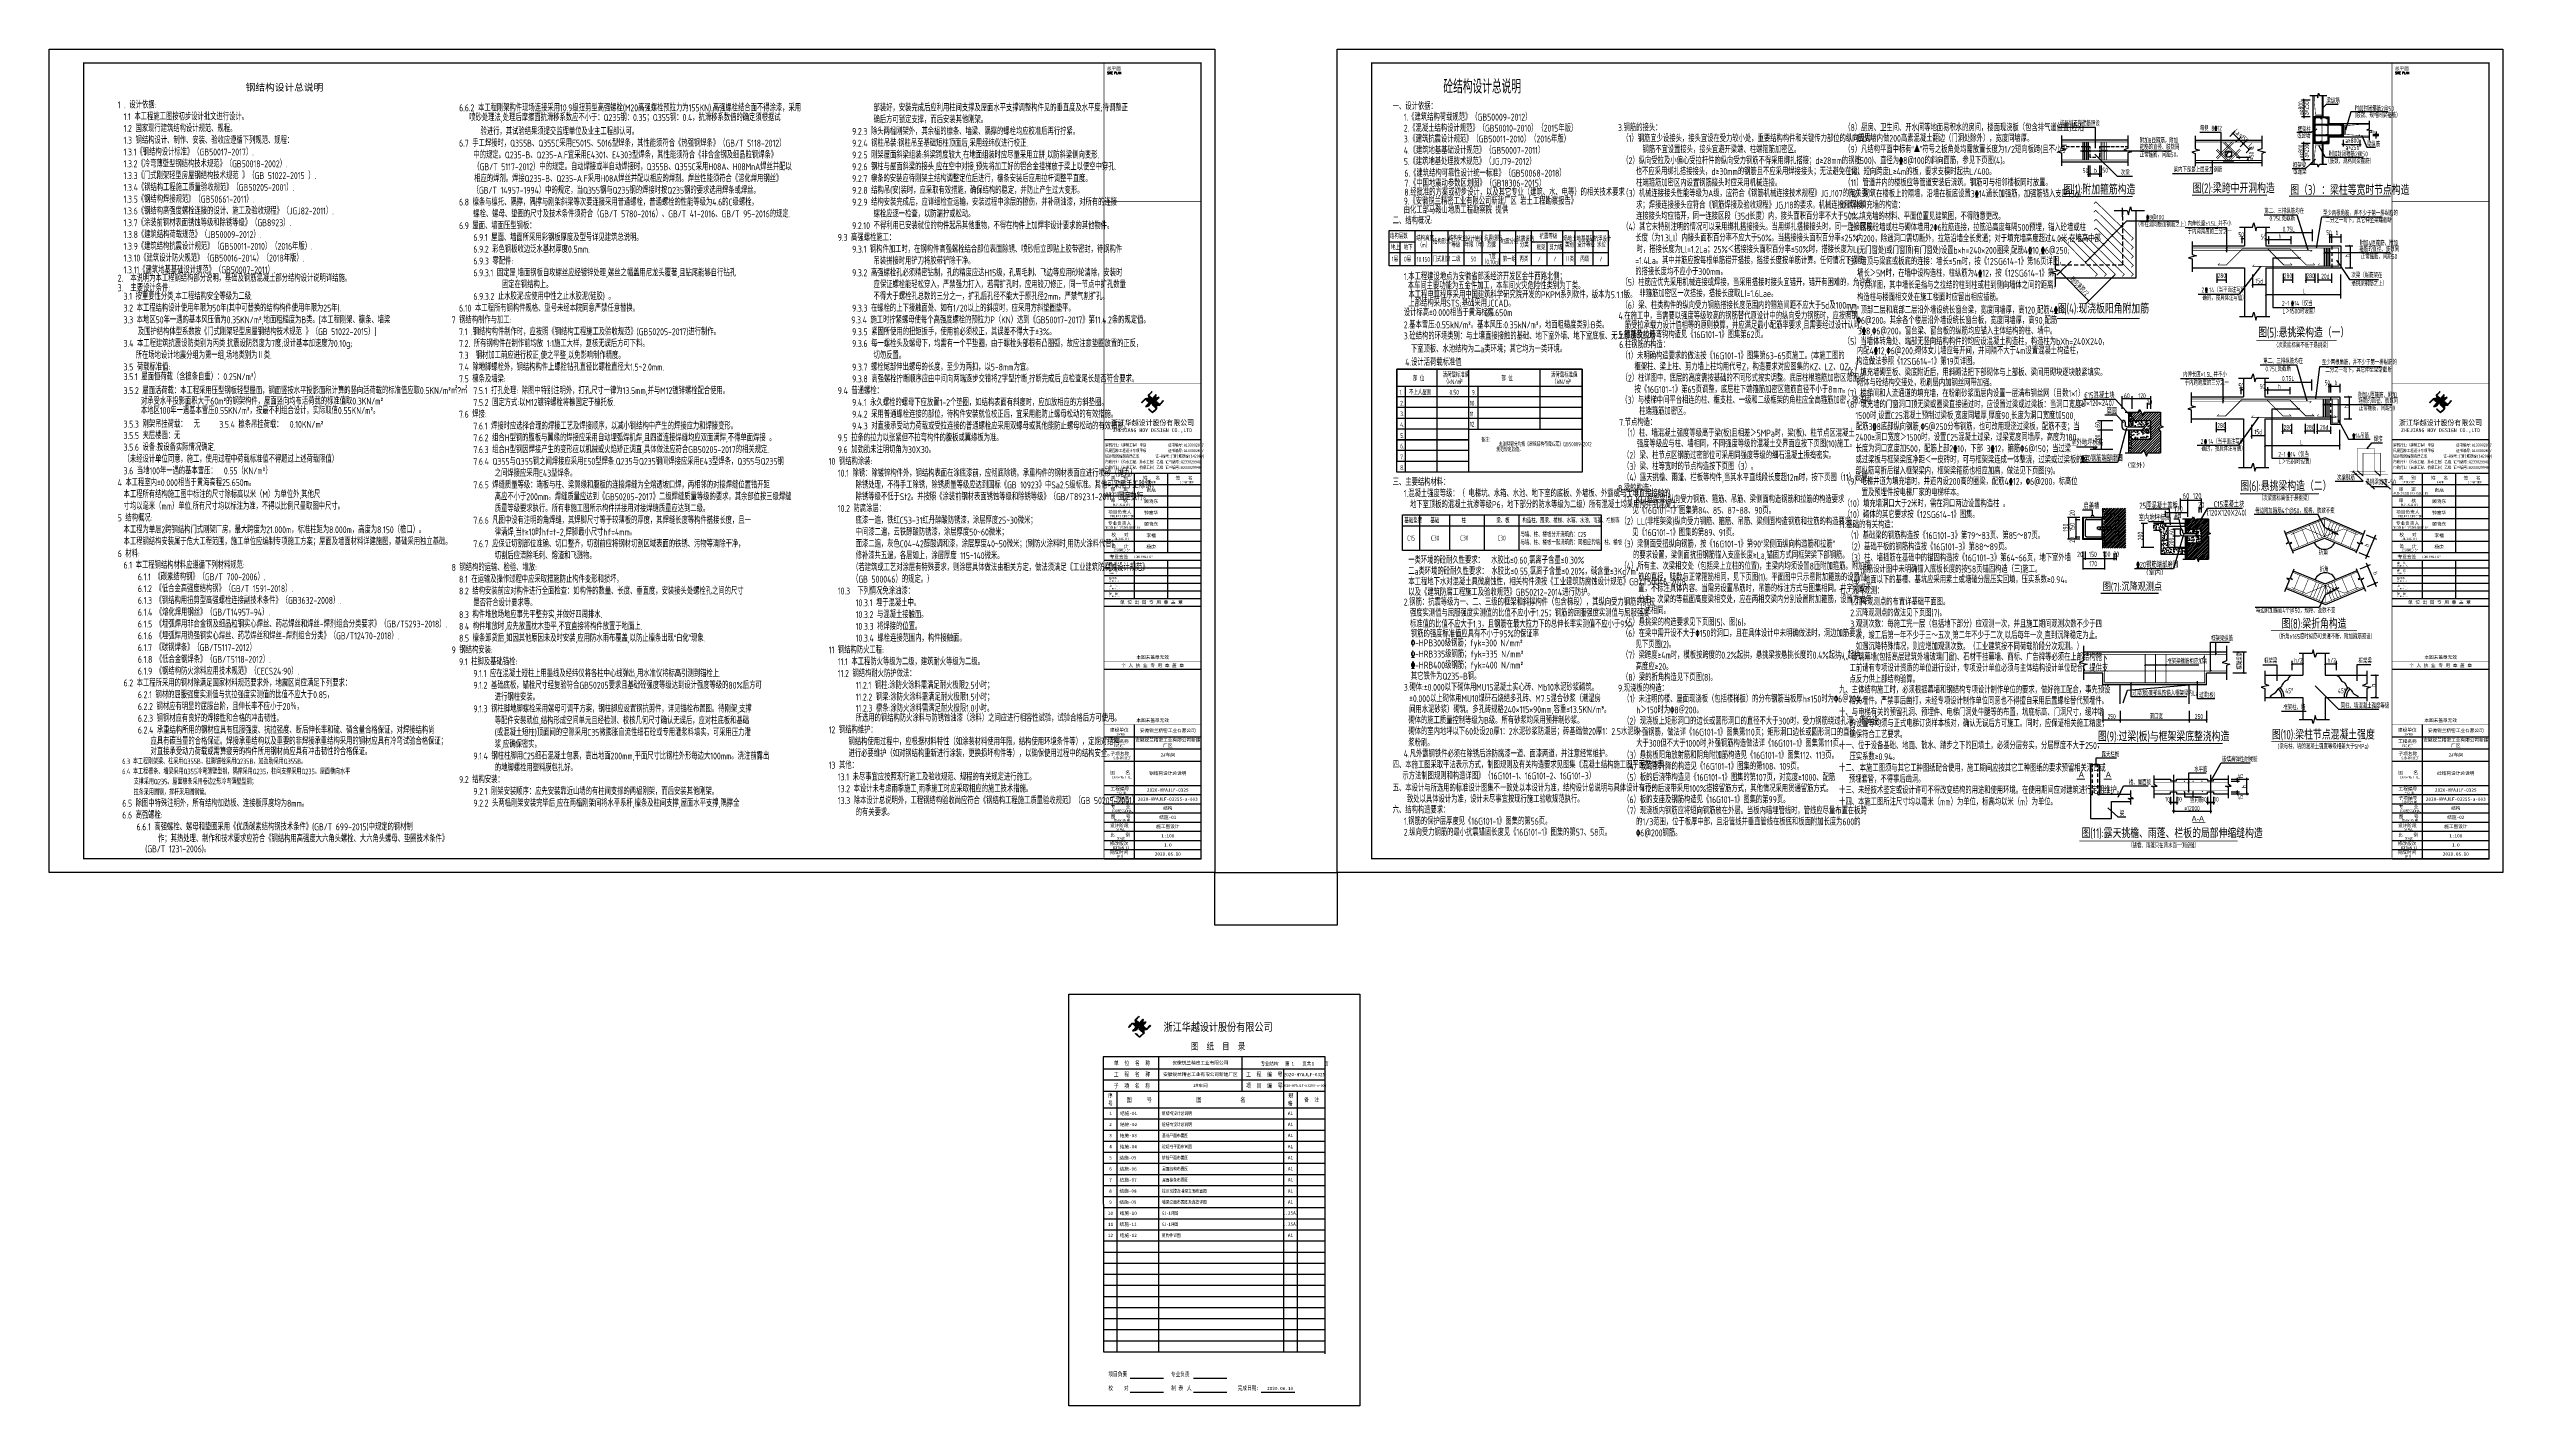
# Model space of a CAD drawing. Extents: x 492302 to 683319, y -252071 to 755100.
# Drawn here: x 506307 to 683319, y 657238 to 755100 of the extents above; entities that cross this region are included whole.
import ezdxf
from ezdxf.enums import TextEntityAlignment as Align

# ---------------------------------------------------------------- set-up
doc = ezdxf.new("R2010")
doc.units = 0
doc.header["$LTSCALE"] = 1000
doc.header["$MEASUREMENT"] = 0
doc.linetypes.add('HIDDEN', pattern=[0.375, 0.25, -0.125])
doc.linetypes.add('HIDDENX2', pattern=[19.05, 12.7, -6.35])
for name, color, linetype in [('3T_WOOD', 21, 'Continuous'), ('dim', 7, 'Continuous'), ('NUM', 7, 'Continuous'), ('PDIM', 3, 'Continuous'), ('PUB_TITLE', 171, 'Continuous'), ('TK', 4, 'Continuous'), ('USER', 3, 'Continuous'), ('图形', 2, 'Continuous'), ('文字', 4, 'Continuous'), ('沉降观测-室内', 6, 'Continuous'), ('沉降观测-室外', 9, 'Continuous'), ('砌体-小孔砖', 50, 'Continuous'), ('结构说明修改', 6, 'Continuous'), ('表格', 7, 'Continuous'), ('阳角加筋', 7, 'Continuous')]:
    doc.layers.add(name, color=color, linetype=linetype)
doc.styles.add('-宋体', font='', dxfattribs={"width": 0.8})
doc.styles.add('11', font='')
doc.styles.add('HS', font='天和字符.shx', dxfattribs={"width": 0.7, "bigfont": '天和汉字.shx'})
doc.styles.add('HT', font='simhei.ttf', dxfattribs={"width": 0.8})
doc.styles.add('ROMANS', font='romans__.ttf', dxfattribs={"width": 0.65, "height": 231.275})
doc.styles.add('TSSD_REIN', font='tssdeng.shx', dxfattribs={"width": 0.7, "bigfont": 'tssdchn.shx'})
doc.styles.add('图框文字3', font='', dxfattribs={"width": 0.8})
doc.styles.add('图签宋体', font='', dxfattribs={"height": 300})
doc.styles.add('图签黑体', font='simhei.ttf', dxfattribs={"height": 550})
doc.styles.get('-宋体').set_extended_font_data('SimSun')
doc.styles.get('11').set_extended_font_data('SimSun')
doc.styles.get('图框文字3').set_extended_font_data('SimSun')
doc.styles.get('图签宋体').set_extended_font_data('NSimSun')
pattern_1 = [(50, (-69297.32, 10383.48), (320.6682, -28.0548), [33.5305, -368.8358]), (355, (-69297.32, 10383.5), (-62.0321, 336.2853), [26.8244, -295.0687]), (100.4514, (-69270.6, 10381.15), (258.6363, 308.2303), [28.4966, -313.4622]), (46.1842, (-69297.32, 10472.9), (477.1354, -73.9992), [50.2958, -553.2537]), (96.6356, (-69257.56, 10466.73), (417.863, 435.5025), [42.745, -470.1932]), (351.1842, (-69297.3, 10472.9), (417.8628, 435.5028), [40.2366, -442.603]), (21, (-69252.62, 10450.55), (266.8615, -180.0003), [33.5305, -368.8358]), (326, (-69252.6, 10450.55), (108.7799, 324.1955), [26.8244, -295.0687]), (71.4514, (-69230.38, 10435.55), (375.6415, 144.1949), [28.4966, -313.4622]), (37.5, (-69297.32, 10383.48), (5.43635, 148.8281), [0, -291.49207, 0, -299.5394, 0, -296.18634]), (7.5, (-69297.32, 10383.48), (117.61148, 176.3311), [0, -170.78216, 0, -284.78596, 0, -112.8861]), (327.5, (-69397.02, 10383.48), (238.65798, -10.08369), [0, -111.76843, 0, -348.7175, 0, -462.7213]), (317.5, (-69441.73, 10383.48), (260.7272, 44.7543), [0, -145.29896, 0, -231.5842, 0, -328.5992])]

# ---------------------------------------------------------------- blocks, each defined once
blk = doc.blocks.new('A$C053D6479')
at = {"layer": 'PUB_TITLE'}
h = blk.add_hatch(color=256, dxfattribs=at)
h.dxf.hatch_style = 1
edge = h.paths.add_edge_path()
edge.add_spline(control_points=[(1026, 827), (1105, 920), (1188, 1008), (1266, 1102)], knot_values=[13, 13, 13, 13, 14, 14, 14, 14], degree=3, periodic=0)
edge.add_spline(control_points=[(1266, 1102), (1258, 1111), (1249, 1119), (1239, 1116)], knot_values=[12, 12, 12, 12, 13, 13, 13, 13], degree=3, periodic=0)
edge.add_spline(control_points=[(1239, 1116), (1210, 1107), (1179, 1092), (1144, 1077)], knot_values=[11, 11, 11, 11, 12, 12, 12, 12], degree=3, periodic=0)
edge.add_spline(control_points=[(1144, 1077), (1109, 1063), (1069, 1053), (1047, 1038)], knot_values=[10, 10, 10, 10, 11, 11, 11, 11], degree=3, periodic=0)
edge.add_spline(control_points=[(1047, 1038), (1028, 1026), (1007, 992), (991, 972)], knot_values=[9, 9, 9, 9, 10, 10, 10, 10], degree=3, periodic=0)
edge.add_spline(control_points=[(991, 972), (942, 913), (899, 868), (849, 810)], knot_values=[8, 8, 8, 8, 9, 9, 9, 9], degree=3, periodic=0)
edge.add_spline(control_points=[(849, 810), (842, 801), (822, 776), (822, 775)], knot_values=[7, 7, 7, 7, 8, 8, 8, 8], degree=3, periodic=0)
edge.add_spline(control_points=[(822, 775), (823, 771), (848, 752), (859, 744)], knot_values=[6, 6, 6, 6, 7, 7, 7, 7], degree=3, periodic=0)
edge.add_spline(control_points=[(859, 744), (949, 670), (1035, 592), (1122, 521)], knot_values=[5, 5, 5, 5, 6, 6, 6, 6], degree=3, periodic=0)
edge.add_spline(control_points=[(1122, 521), (1153, 527), (1185, 530), (1217, 533)], knot_values=[4, 4, 4, 4, 5, 5, 5, 5], degree=3, periodic=0)
edge.add_spline(control_points=[(1217, 533), (1246, 535), (1293, 532), (1316, 542)], knot_values=[3, 3, 3, 3, 4, 4, 4, 4], degree=3, periodic=0)
edge.add_spline(control_points=[(1316, 542), (1327, 547), (1338, 565), (1349, 579)], knot_values=[2, 2, 2, 2, 3, 3, 3, 3], degree=3, periodic=0)
edge.add_spline(control_points=[(1349, 579), (1423, 670), (1507, 759), (1572, 848)], knot_values=[1, 1, 1, 1, 2, 2, 2, 2], degree=3, periodic=0)
edge.add_spline(control_points=[(1572, 848), (1564, 852), (1561, 861), (1551, 862)], knot_values=[0, 0, 0, 0, 1, 1, 1, 1], degree=3, periodic=0)
edge.add_spline(control_points=[(1551, 862), (1469, 769), (1393, 671), (1310, 579)], knot_values=[15, 15, 15, 15, 16, 16, 16, 16], degree=3, periodic=0)
edge.add_spline(control_points=[(1310, 579), (1216, 662), (1118, 742), (1026, 827)], knot_values=[14, 14, 14, 14, 15, 15, 15, 15], degree=3, periodic=0)
at = {"layer": 'TK'}
h = blk.add_hatch(color=256, dxfattribs=at)
h.dxf.hatch_style = 2
edge = h.paths.add_edge_path()
edge.add_spline(control_points=[(366, 894), (366, 894), (366, 894), (270, 970), (183, 883), (101, 791), (16, 703), (-18, 714), (9, 735), (28, 755), (103, 838), (192, 930), (266, 1005), (319, 1009), (387, 1005), (442, 1007), (456, 1008), (472, 1011), (485, 1007), (507, 1000), (534, 967), (555, 949), (624, 891), (699, 833), (760, 773), (689, 691), (614, 604), (539, 517), (529, 505), (516, 487), (506, 482), (492, 475), (469, 472), (452, 467), (416, 456), (383, 448), (342, 438), (323, 433), (297, 422), (293, 440), (291, 452), (313, 470), (322, 480), (400, 566), (477, 652), (553, 736), (460, 815), (366, 894)], knot_values=[0, 0, 0, 0, 0.005, 0.01, 1, 1, 1, 2, 2, 2, 3, 3, 3, 4, 4, 4, 5, 5, 5, 6, 6, 6, 7, 7, 7, 8, 8, 8, 9, 9, 9, 10, 10, 10, 11, 11, 11, 12, 12, 12, 13, 13, 13, 14, 14, 14, 15, 15, 15, 15], degree=3, periodic=0)
h = blk.add_hatch(color=256, dxfattribs=at)
h.dxf.hatch_style = 2
edge = h.paths.add_edge_path()
edge.add_spline(control_points=[(728, 856), (728, 856), (728, 856), (719, 864), (651, 922), (580, 978), (514, 1036), (509, 1106), (488, 1176), (479, 1247), (570, 1343), (663, 1436), (758, 1526), (764, 1523), (768, 1518), (774, 1515), (693, 1422), (599, 1343), (520, 1249), (607, 1171), (698, 1096), (789, 1021), (874, 1109), (950, 1206), (1031, 1298), (1066, 1286), (1054, 1262), (1045, 1224), (1036, 1188), (1031, 1158), (1024, 1121), (1020, 1104), (1017, 1085), (1012, 1071), (1004, 1052), (976, 1026), (956, 1003), (906, 946), (866, 899), (814, 839), (806, 829), (789, 806), (787, 806), (777, 804), (728, 856)], knot_values=[0, 0, 0, 0, 0.005, 0.01, 1, 1, 1, 2, 2, 2, 3, 3, 3, 4, 4, 4, 5, 5, 5, 6, 6, 6, 7, 7, 7, 8, 8, 8, 9, 9, 9, 10, 10, 10, 11, 11, 11, 12, 12, 12, 13, 13, 13, 14, 14, 14, 14], degree=3, periodic=0)
h = blk.add_hatch(color=256, dxfattribs=at)
h.dxf.hatch_style = 2
edge = h.paths.add_edge_path()
edge.add_spline(control_points=[(511, 261), (511, 261), (511, 261), (516, 267), (609, 192), (696, 111), (785, 33), (883, 118), (977, 208), (1070, 298), (992, 373), (892, 456), (803, 534), (791, 544), (768, 561), (766, 569), (761, 588), (776, 634), (780, 655), (785, 690), (788, 721), (795, 746), (897, 661), (998, 576), (1097, 490), (1100, 425), (1106, 361), (1107, 294), (1018, 207), (925, 121), (830, 33), (818, 21), (800, 0), (787, 0), (768, -1), (725, 49), (712, 60), (662, 103), (616, 143), (568, 186), (545, 207), (518, 224), (499, 250), (501, 259), (511, 261)], knot_values=[0, 0, 0, 0, 0.005, 0.01, 1, 1, 1, 2, 2, 2, 3, 3, 3, 4, 4, 4, 5, 5, 5, 6, 6, 6, 7, 7, 7, 8, 8, 8, 9, 9, 9, 10, 10, 10, 11, 11, 11, 12, 12, 12, 13, 13, 13, 14, 14, 14, 14], degree=3, periodic=0)
for points, knots in [([(555, 949), (624, 891), (699, 833), (760, 773), (689, 691), (614, 604), (539, 517), (529, 505), (516, 487), (506, 482), (492, 475), (469, 472), (452, 467), (416, 456), (383, 448), (342, 438), (323, 433), (297, 422), (293, 440), (291, 452), (313, 470), (322, 480), (400, 566), (477, 652), (553, 736), (460, 815), (366, 894), (270, 970), (183, 883), (101, 791), (16, 703), (-18, 714), (9, 735), (28, 755), (103, 838), (192, 930), (266, 1005), (319, 1009), (387, 1005), (442, 1007), (456, 1008), (472, 1011), (485, 1007), (507, 1000), (534, 967), (555, 949)], [0, 0, 0, 0, 1, 1, 1, 2, 2, 2, 3, 3, 3, 4, 4, 4, 5, 5, 5, 6, 6, 6, 7, 7, 7, 8, 8, 8, 9, 9, 9, 10, 10, 10, 11, 11, 11, 12, 12, 12, 13, 13, 13, 14, 14, 14, 15, 15, 15, 15]), ([(1031, 1298), (1066, 1286), (1054, 1262), (1045, 1224), (1036, 1188), (1031, 1158), (1024, 1121), (1020, 1104), (1017, 1085), (1012, 1071), (1004, 1052), (976, 1026), (956, 1003), (906, 946), (866, 899), (814, 839), (806, 829), (789, 806), (787, 806), (777, 804), (728, 856), (719, 864), (651, 922), (580, 978), (514, 1036), (509, 1106), (488, 1176), (479, 1247), (570, 1343), (663, 1436), (758, 1526), (764, 1523), (768, 1518), (774, 1515), (693, 1422), (599, 1343), (520, 1249), (607, 1171), (698, 1096), (789, 1021), (874, 1109), (950, 1206), (1031, 1298)], [0, 0, 0, 0, 1, 1, 1, 2, 2, 2, 3, 3, 3, 4, 4, 4, 5, 5, 5, 6, 6, 6, 7, 7, 7, 8, 8, 8, 9, 9, 9, 10, 10, 10, 11, 11, 11, 12, 12, 12, 13, 13, 13, 14, 14, 14, 14]), ([(1097, 490), (1100, 425), (1106, 361), (1107, 294), (1018, 207), (925, 121), (830, 33), (818, 21), (800, 0), (787, 0), (768, -1), (725, 49), (712, 60), (662, 103), (616, 143), (568, 186), (545, 207), (518, 224), (499, 250), (501, 259), (511, 261), (516, 267), (609, 192), (696, 111), (785, 33), (883, 118), (977, 208), (1070, 298), (992, 373), (892, 456), (803, 534), (791, 544), (768, 561), (766, 569), (761, 588), (776, 634), (780, 655), (785, 690), (788, 721), (795, 746), (897, 661), (998, 576), (1097, 490)], [0, 0, 0, 0, 1, 1, 1, 2, 2, 2, 3, 3, 3, 4, 4, 4, 5, 5, 5, 6, 6, 6, 7, 7, 7, 8, 8, 8, 9, 9, 9, 10, 10, 10, 11, 11, 11, 12, 12, 12, 13, 13, 13, 14, 14, 14, 14]), ([(1551, 862), (1561, 861), (1564, 852), (1572, 848), (1507, 759), (1423, 670), (1349, 579), (1338, 565), (1327, 547), (1316, 542), (1293, 532), (1246, 535), (1217, 533), (1185, 530), (1153, 527), (1122, 521), (1035, 592), (949, 670), (859, 744), (848, 752), (823, 771), (822, 775), (822, 776), (842, 801), (849, 810), (899, 868), (942, 913), (991, 972), (1007, 992), (1028, 1026), (1047, 1038), (1069, 1053), (1109, 1063), (1144, 1077), (1179, 1092), (1210, 1107), (1239, 1116), (1249, 1119), (1258, 1111), (1266, 1102), (1188, 1008), (1105, 920), (1026, 827), (1118, 742), (1216, 662), (1310, 579), (1393, 671), (1469, 769), (1551, 862)], [0, 0, 0, 0, 1, 1, 1, 2, 2, 2, 3, 3, 3, 4, 4, 4, 5, 5, 5, 6, 6, 6, 7, 7, 7, 8, 8, 8, 9, 9, 9, 10, 10, 10, 11, 11, 11, 12, 12, 12, 13, 13, 13, 14, 14, 14, 15, 15, 15, 16, 16, 16, 16])]:
    blk.add_open_spline(points, degree=3, knots=knots, dxfattribs=at)
blk = doc.blocks.new('GeYuanFrame_80282688', base_point=(20.1, 4.5))
at = {"layer": 'PUB_TITLE'}
for points in [[(803.1, 235.3), (803.1, 292.7)], [(827.1, 235.3), (827.1, 292.7)], [(803.1, 202.3), (803.1, 229.8)], [(827.1, 202.3), (827.1, 229.8)], [(803.1, 14.5), (803.1, 111.3)]]:
    blk.add_lwpolyline(points, dxfattribs=at)
at = {"layer": 'TK'}
for p, q in [((781.1, 316.9), (851.1, 316.9)), ((781.1, 284.5), (851.1, 284.5)), ((781.1, 276.3), (851.1, 276.3)), ((781.1, 268.1), (851.1, 268.1)), ((781.1, 259.9), (851.1, 259.9)), ((781.1, 251.7), (851.1, 251.7)), ((781.1, 243.5), (851.1, 243.5)), ((781.1, 235.3), (851.1, 235.3)), ((781.1, 235.3), (851.1, 235.3)), ((781.1, 102.5), (851.1, 102.5)), ((781.1, 93.7), (851.1, 93.7)), ((781.1, 84.9), (803.1, 84.9)), ((781.1, 84.9), (851.1, 84.9)), ((781.1, 67.4), (851.1, 67.4)), ((781.1, 67.3), (851.1, 67.3)), ((781.1, 60.8), (851.1, 60.8)), ((781.1, 54.2), (851.1, 54.2)), ((781.1, 47.6), (851.1, 47.6)), ((781.1, 41), (851.1, 41)), ((781.1, 34.4), (851.1, 34.4)), ((781.1, 27.8), (851.1, 27.8)), ((781.1, 21.2), (851.1, 21.2)), ((781.1, 14.5), (851.1, 14.5))]:
    blk.add_line(p, q, dxfattribs=at)
blk.add_lwpolyline([(20.1, 4.5), (20.1, 598.5), (861.1, 598.5), (861.1, 4.5)], close=True, dxfattribs=at)
at = {"layer": 'TK', "const_width": 1}
blk.add_lwpolyline([(45.1, 588.5), (851.1, 588.5), (851.1, 14.5), (45.1, 14.5)], close=True, dxfattribs=at)
at = {"layer": 'TK'}
for points, const_width in [([(781.1, 588.5), (781.1, 14.5)], 0.4), ([(781.1, 488.5), (851.1, 488.5)], 0.35), ([(781.1, 357.1), (851.1, 357.1)], 0.35), ([(781.1, 292.7), (851.1, 292.7)], 0.35), ([(781.1, 292.7), (851.1, 292.7)], 0.35), ([(781.1, 235.3), (851.1, 235.3)], 0.35), ([(781.1, 202.3), (851.1, 202.3)], 0.35), ([(781.1, 156.8), (851.1, 156.8)], 0.35), ([(781.1, 111.3), (851.1, 111.3)], 0.35), ([(781.1, 67.4), (851.1, 67.4)], 0.35)]:
    blk.add_lwpolyline(points, dxfattribs=dict(at, const_width=const_width))
for points in [[(781.1, 292.7), (851.1, 292.7)], [(781.1, 235.3), (851.1, 235.3)], [(781.1, 229.8), (851.1, 229.8)], [(781.1, 224.3), (851.1, 224.3)], [(781.1, 218.8), (851.1, 218.8)], [(781.1, 213.3), (851.1, 213.3)], [(781.1, 207.8), (851.1, 207.8)], [(781.1, 202.3), (851.1, 202.3)], [(781.1, 196.8), (851.1, 196.8)], [(781.1, 151.3), (851.1, 151.3)]]:
    blk.add_lwpolyline(points, dxfattribs=at)
at = {"layer": 'PUB_TITLE', "xscale": 0.01000000000021828, "yscale": 0.01000000000021828, "zscale": 0.01}
blk.add_blockref('A$C053D6479', (808.2, 336.3), dxfattribs=at)
at = {"layer": 'TK', "style": '图签宋体'}
for s, height, p in [('总平面', 2.4, (783.2, 583.3)), ('类   别', 2.4, (786, 288.1)), ('姓   名', 2.4, (809.2, 288.1)), ('签   名', 2.4, (832.7, 288.1)), ('项目负责人', 2.4, (784.1, 263.5)), ('审   定', 2.4, (786, 279.9)), ('审   核', 2.4, (786, 271.7)), ('专业负责人', 2.4, (783.9, 255.3)), ('校   对', 2.4, (786.4, 247.1)), ('专业会签', 2.4, (785.1, 231.2)), ('设   计', 2.4, (786.4, 238.9)), ('建  筑', 1.44, (784.6, 227.1)), ('结  构', 1.44, (784.6, 221.6)), ('给排水', 1.44, (784.6, 216.1)), ('暖  通', 1.44, (784.6, 205.1)), ('电  气', 1.44, (784.6, 210.6)), ('单 位 出 图 专 用 章 盖 章', 2.4, (792.7, 198.4)), ('本图未盖章无效', 2.4, (804.4, 158.7)), ('个 人 执 业 专 用 章 盖 章', 2.4, (793.5, 152.8)), ('建设单位', 2.4, (785.4, 106.3)), ('本图未盖章无效', 2.4, (804.4, 113.2)), ('工程名称', 2.4, (785.5, 98.1)), ('子项名称', 2.4, (785.8, 89.1)), ('图    名', 2.4, (785.6, 75.5)), ('工程编号', 2.4, (785.8, 63.8)), ('子项编号', 2.4, (785.8, 57.2)), ('专    业', 2.4, (786, 50.9)), ('设计阶段', 2.4, (785.4, 37.3)), ('图    号', 2.4, (786, 43.8)), ('修改版次', 2.4, (785.2, 24.4)), ('完成时间', 2.4, (785.1, 18)), ('比    例', 2.4, (785.6, 30.6))]:
    blk.add_text(s, height=height, dxfattribs=at).set_placement(p)
at = {"layer": 'TK'}
for s, height, style, width, p in [('SITE PLAN', 1.7, 'ROMANS', 0.76, (783.4, 580.5)), ('建筑行业（建筑工程）甲级           证书编号:A133002877', 2.2, '-宋体', 0.8, (782, 311.8)), ('风景园林工程设计专项甲级           证书编号:A133002877', 2.2, '-宋体', 0.8, (782, 307.8)), ('城乡规划编制资质乙级        证书编号:[浙]城规编(142069)', 2.2, '-宋体', 0.8, (782, 303.8)), ('市政行业（给水工程、排水工程）乙级 证书编号:A233029948', 2.2, '-宋体', 0.8, (782, 299.7)), ('市政行业（道路工程、桥梁工程）乙级 证书编号:A233029948', 2.2, '-宋体', 0.8, (782, 295.7)), ('CATEGORY', 1.8, 'TSSD_REIN', 0.7, (788.3, 285.2)), ('NAME', 1.8, 'TSSD_REIN', 0.7, (813.5, 285.2)), ('SIGNATURE', 1.8, 'TSSD_REIN', 0.7, (835.7, 285.2)), ('AUTHORIZED FOR ISSUE BY', 1.8, 'TSSD_REIN', 0.7, (782.1, 277.2)), ('REVIEWED BY', 1.8, 'TSSD_REIN', 0.7, (787.4, 268.9)), ('DISCIPLINE RESPONSIBLE BY', 1.8, 'TSSD_REIN', 0.7, (781.6, 252.5)), ('PROJECT DIRECTOR', 1.8, 'TSSD_REIN', 0.7, (785.5, 260.7)), ('CHECKED BY', 1.8, 'TSSD_REIN', 0.7, (787.8, 244.4)), ('DESIGNED BY', 1.8, 'TSSD_REIN', 0.7, (787.8, 236.3)), ('CONFIRMED BY', 1.8, 'TSSD_REIN', 0.7, (802.9, 231.4)), ('ARCHITECTURE', 1.08, 'TSSD_REIN', 0.7, (784.7, 225.3)), ('STRUCTURE', 1.08, 'TSSD_REIN', 0.7, (784.7, 219.8)), ('ARCHITECTURE', 1.08, 'TSSD_REIN', 0.7, (784.7, 214.3)), ('ARCHITECTURE', 1.08, 'TSSD_REIN', 0.7, (784.7, 208.8)), ('ARCHITECTURE', 1.08, 'TSSD_REIN', 0.7, (784.7, 203.3)), ('PROJECT', 1.8, 'TSSD_REIN', 0.7, (788.5, 95)), ('OWNER', 1.8, 'TSSD_REIN', 0.7, (790, 103.5)), ('DRAWING TITLE', 1.8, 'TSSD_REIN', 0.7, (787, 72.5)), ('SUB-PROJECT', 1.8, 'TSSD_REIN', 0.7, (787.9, 86.3)), ('SUBITEM NO.', 1.8, 'TSSD_REIN', 0.7, (788.1, 54.6)), ('PRO N0.', 1.8, 'TSSD_REIN', 0.7, (790, 61.2)), ('PROFESSIONAL', 1.8, 'TSSD_REIN', 0.8, (786.9, 48.1)), ('DRAWING NO.', 1.8, 'TSSD_REIN', 0.7, (788.2, 41.4)), ('STAGE', 1.8, 'TSSD_REIN', 0.7, (790.1, 35)), ('EDITION NO.', 1.8, 'TSSD_REIN', 0.8, (787.5, 21.6)), ('SCALE', 1.8, 'TSSD_REIN', 0.7, (790.4, 28.4)), ('DATE', 1.8, 'TSSD_REIN', 0.7, (790.3, 15.5))]:
    blk.add_text(s, height=height, dxfattribs=dict(at, style=style, width=width)).set_placement(p)
for s, height, style, width, p in [('浙江华越设计股份有限公司', 3.96, 'HT', 0.9, (816.1, 329.2)), ('ZHEJIANG HOY DESIGN CO.,LTD', 2.8, '图签黑体', 1.11, (816.1, 323.3))]:
    blk.add_text(s, height=height, dxfattribs=dict(at, style=style, width=width)).set_placement(p, align=Align.MIDDLE)
at = {"layer": 'TK', "char_height": 2.4, "attachment_point": 5, "style": '图签宋体'}
for s, insert, width in [('顾晓东', (815.1, 272.2), 24), ('钟高华', (815.1, 264), 24), ('张矗', (815.1, 280.4), 24), ('顾晓东', (815.1, 255.8), 24), ('李福', (815.1, 247.6), 24), ('杨康', (815.1, 239.4), 24), ('安徽锐兰精密工业有限公司', (827.1, 106.9), 48), ('安徽锐兰精密工业有限公司新建厂区', (827.1, 98.1), 48), ('2#车间', (827.1, 89.3), 48), ('钢结构设计总说明', (827.1, 76.1), 48), ('2020-HYAJLF-0325S-a-003', (827.1, 57.5), 48), ('2020-HYAJLF-0325', (827.1, 64.1), 48), ('施工图设计', (827.1, 37.7), 48), ('结施-01', (827.1, 44.3), 48), ('结构', (827.1, 50.9), 48), ('2020.06.10', (827.1, 17.9), 48), ('1:100', (827.1, 31.1), 48), ('1.0', (827.1, 24.5), 48)]:
    blk.add_mtext(s, dxfattribs=dict(at, insert=insert, width=width))
blk = doc.blocks.new('DMTK2')
blk.add_line((-10, 0), (10, 0))
at = {"const_width": 4}
blk.add_lwpolyline([(-6, -6), (6, 6)], dxfattribs=at)
blk = doc.blocks.new('DIMBLK')
blk.add_line((-2, 0), (0, 0))
at = {"const_width": 0.35}
blk.add_lwpolyline([(-0.7, -0.7), (0.7, 0.7)], dxfattribs=at)
blk = doc.blocks.new('_ArchTick')
at = {"color": 0, "linetype": 'ByBlock', "const_width": 0.4}
blk.add_lwpolyline([(-0.5, -0.5), (0.5, 0.5)], dxfattribs=at)
blk = doc.blocks.new('A$C04FD6434')
at = {"layer": '表格', "linetype": 'Continuous'}
h = blk.add_hatch(dxfattribs=at)
h.set_pattern_fill('AR-SAND', color=256, scale=60.674291, style=0)
h.set_pattern_definition([(37.5, (-89821.56, 11843.24), (-3.82208, 116.90867), [0, -92.22492, 0, -103.14629, 0, -98.59572]), (7.5, (-89821.56, 11843.24), (107.37995, 171.2317), [0, -49.75292, 0, -83.12378, 0, -31.854]), (327.5, (-89896.19, 11843.24), (188.94835, 0.34336), [0, -30.33715, 0, -109.21372, 0, -142.58458]), (317.5, (-89896.2, 11843.24), (182.3946, 53.25234), [0, -15.16857, 0, -71.59566, 0, -81.91029])])
h.paths.add_polyline_path([(3415, 2509), (3602, 2509), (3602, 3381), (3415, 3381)])
h.paths.add_polyline_path([(3415, 936), (3602, 936), (3602, 2322), (3415, 2322)])
h = blk.add_hatch(dxfattribs=at)
h.set_pattern_fill('AN33C', color=256, scale=606.742906, style=0)
h.set_pattern_definition([(50, (-89821.56, 11843.24), (435.1925, -38.0744), [45.5057, -500.5629]), (355, (-89821.56, 11843.24), (-84.1864, 456.3872), [36.4046, -400.4503]), (100.4514, (-89785.3, 11840.07), (351.0065, 418.3126), [38.674, -425.413]), (46.1842, (-89821.56, 11964.6), (647.541, -100.4275), [68.2586, -750.8443]), (96.6356, (-89767.6, 11956.2), (567.1, 591.039), [58.011, -638.1194]), (351.1842, (-89821.56, 11964.6), (567.0995, 591.0396), [54.607, -600.6755]), (21, (-89760.9, 11934.26), (362.1691, -244.2862), [45.5057, -500.5629]), (326, (-89760.9, 11934.26), (147.6299, 439.9796), [36.4046, -400.4503]), (71.4514, (-89730.7, 11913.9), (509.7991, 195.693), [38.674, -425.413]), (37.5, (-89821.56, 11843.24), (7.3779, 201.98098), [0, -395.5964, 0, -406.51775, 0, -401.9672]), (7.5, (-89821.56, 11843.24), (159.6156, 239.3065), [0, -231.7758, 0, -386.49523, 0, -153.2026]), (327.5, (-89956.87, 11843.24), (323.89298, -13.685), [0, -151.6857, 0, -473.2595, 0, -627.9789]), (317.5, (-90017.54, 11843.24), (353.8441, 60.738), [0, -197.1914, 0, -314.2928, 0, -445.956])])
h.paths.add_polyline_path([(4722, 1762), (4722, 2882), (3602, 2882), (3602, 2509), (4288, 2509), (4470, 2695), (4535, 2628), (4327, 2415), (4535, 2203), (4470, 2136), (4262, 2349), (4236, 2322), (3602, 2322), (3602, 1762)])
for p, q in [((2624, 4147), (703, 4147)), ((2692, 3208), (1979, 3208)), ((3913, 2744), (2624, 4147)), ((3101, 2759), (2692, 3208)), ((2995, 4349), (2995, 3586)), ((2995, 4214), (4722, 4214)), ((3195, 3381), (3984, 3381)), ((3415, 3381), (3415, 2509)), ((3602, 4349), (3602, 3586)), ((3602, 2942), (4128, 3469)), ((3602, 3091), (3892, 3381)), ((3602, 3239), (3744, 3381)), ((3690, 2882), (4177, 3369)), ((3839, 2882), (4225, 3269)), ((3984, 3381), (4092, 3544)), ((3987, 2882), (4486, 3381)), ((4092, 3544), (4266, 3185)), ((4136, 2882), (4635, 3381)), ((4266, 3185), (4338, 3381)), ((4284, 2882), (4783, 3381)), ((4338, 3381), (5324, 3381)), ((4433, 2882), (4932, 3381)), ((4535, 3952), (4535, 3586)), ((4535, 3886), (4722, 3886)), ((4581, 2882), (5080, 3381)), ((4722, 4349), (4722, 3586)), ((4722, 2874), (5229, 3381)), ((4722, 2726), (5324, 3328)), ((4722, 2577), (5324, 3180)), ((4722, 2429), (5324, 3031)), ((5324, 3381), (5324, 2586)), ((1539, 2882), (2454, 2882)), ((1539, 2322), (2454, 2322)), ((1766, 2882), (1766, 1159)), ((3278, 2419), (2740, 369)), ((3003, 2746), (3003, 2509)), ((3189, 2322), (4236, 2322)), ((3195, 2791), (3195, 2602)), ((3325, 2509), (4288, 2509)), ((3415, 2322), (3415, 936)), ((3602, 2882), (4722, 2882)), ((3602, 1762), (4722, 1762)), ((3602, 1012), (4352, 1762)), ((3602, 1160), (4203, 1762)), ((3602, 1309), (4055, 1762)), ((3602, 1457), (3906, 1762)), ((3602, 1606), (3758, 1762)), ((3602, 1754), (3609, 1762)), ((3674, 936), (4500, 1762)), ((3823, 936), (4649, 1762)), ((3971, 936), (5298, 2263)), ((4120, 936), (5324, 2140)), ((4236, 2322), (4535, 2628)), ((4262, 2349), (4470, 2136)), ((4288, 2509), (4470, 2695)), ((4327, 2415), (4535, 2203)), ((4356, 1023), (5324, 1991)), ((4404, 923), (5324, 1843)), ((4453, 823), (5324, 1694)), ((4535, 2628), (4470, 2695)), ((4535, 2203), (4470, 2136)), ((4714, 936), (5324, 1546)), ((4722, 2280), (5324, 2883)), ((4722, 2882), (4722, 1762)), ((4722, 2132), (5324, 2734)), ((4722, 1983), (5324, 2586)), ((4722, 1835), (5236, 2349)), ((5488, 2511), (5208, 2388)), ((5208, 2388), (5324, 2227)), ((5324, 2586), (5488, 2511)), ((5324, 2227), (5324, 936)), ((283, 1308), (1527, 1308)), ((2740, 369), (503, 369)), ((1100, 1159), (2454, 1159)), ((1247, 1308), (1387, 1168)), ((1527, 1308), (1387, 1168)), ((3206, 936), (4211, 936)), ((4211, 936), (4320, 1098)), ((4320, 1098), (4493, 739)), ((4493, 739), (4565, 936)), ((4565, 936), (5324, 936)), ((4862, 936), (5324, 1397)), ((5011, 936), (5324, 1249)), ((5159, 936), (5324, 1100)), ((5308, 936), (5324, 952))]:
    blk.add_line(p, q, dxfattribs=at)
for points, const_width in [([(2965, 4182), (3024, 4245)], 16.3), ([(3571, 4182), (3631, 4245)], 16.3), ([(3602, 3381), (3602, 2509)], 18.7), ([(4505, 3855), (4564, 3917)], 16.3), ([(4691, 4182), (4751, 4245)], 16.3), ([(4691, 3855), (4751, 3917)], 16.3), ([(1735, 2850), (1795, 2913)], 16.3), ([(1735, 2290), (1795, 2353)], 16.3), ([(3602, 2322), (3602, 936)], 18.7), ([(1735, 1128), (1795, 1190)], 16.3)]:
    blk.add_lwpolyline(points, dxfattribs=dict(at, const_width=const_width))
for centre, radius, start, end in [((3096, 2781), 100, 2.54314, 204.49785), ((3189, 2509), 187, 180, 270), ((3320, 2640), 131, 196.75433, 272.05976)]:
    blk.add_arc(centre, radius, start, end, dxfattribs=at)
blk.add_point((3508, 2835), dxfattribs=at)
at = {"layer": '表格', "linetype": 'Continuous', "style": 'TSSD_REIN', "width": 0.7}
for s, height, p in [('C15混凝土块', 349.9, (748, 4220)), ('60', 300, (3140, 4220)), ('120', 300, (3993, 4220)), ('（120×120×240）', 349.92, (35, 3760)), ('磨圆', 349.9, (2085, 3266)), ('20', 300, (4499, 3845)), ('室外地坪标高', 349.9, (-33, 1374)), ('\x8420钢筋端部磨圆', 349.9, (544, 436))]:
    blk.add_text(s, height=height, dxfattribs=at).set_placement(p)
for s, p in [('60', (1694, 2446, -8)), ('200', (1694, 1535, -8))]:
    blk.add_text(s, height=300, rotation=90, dxfattribs=at).set_placement(p)
at = {"layer": '表格', "linetype": 'Continuous', "style": '-宋体'}
blk.add_text('（室外）', height=268.3, dxfattribs=at).set_placement((3118, 67))
blk = doc.blocks.new('A$C5D690571')
at = {"layer": '沉降观测-室内', "linetype": 'Continuous'}
h = blk.add_hatch(dxfattribs=at)
h.set_pattern_fill('AN33C', color=256, scale=240.732003, style=0)
h.set_pattern_definition([(50, (-74270.64, 15278.55), (172.66748, -15.10645), [18.0549, -198.6039]), (355, (-74270.64, 15278.55), (-33.4019, 181.0767), [14.44392, -158.88312]), (100.4514, (-74256.25, 15277.29), (139.26572, 165.97016), [15.3443, -168.78735]), (46.1842, (-74270.64, 15326.7), (256.9191, -39.8457), [27.08235, -297.90585]), (96.6356, (-74249.23, 15323.38), (225.0032, 234.50135), [23.0165, -253.181]), (351.1842, (-74270.64, 15326.7), (225.003, 234.5015), [21.6659, -238.3247]), (21, (-74246.57, 15314.66), (143.69463, -96.92325), [18.0549, -198.6039]), (326, (-74246.57, 15314.66), (58.5738, 174.56682), [14.44392, -158.88312]), (71.4514, (-74234.6, 15306.58), (202.26848, 77.6434), [15.3443, -168.78735]), (37.5, (-74270.64, 15278.55), (2.927266, 80.138204), [0, -156.95727, 0, -161.29044, 0, -159.48495]), (7.5, (-74270.64, 15278.55), (63.32926, 94.94752), [0, -91.95963, 0, -153.34629, 0, -60.78483]), (327.5, (-74324.32, 15278.55), (128.508144, -5.42968), [0, -60.183, 0, -187.77096, 0, -249.15762]), (317.5, (-74348.4, 15278.55), (140.39157, 24.09847), [0, -78.2379, 0, -124.69918, 0, -176.93802])])
h.paths.add_polyline_path([(2478, 5049), (2341, 5049), (2341, 3929), (2478, 3929)])
h.paths.add_polyline_path([(2478, 3929), (2341, 3929), (2341, 3757), (2478, 3757)])
h.paths.add_polyline_path([(2478, 3757), (2341, 3757), (2341, 2637), (2478, 2637)])
h = blk.add_hatch(dxfattribs=at)
h.set_pattern_fill('ANSI31', color=256, scale=619.025151, style=0)
h.set_pattern_definition([(45, (-74270.64, 15278.55), (-54.71461, 54.71461), [])])
h.paths.add_polyline_path([(3166, 3929), (2478, 3929), (2478, 3757), (3166, 3757)], flags=0)
h.paths.add_polyline_path([(3304, 4700), (2478, 4700), (2478, 3929), (3166, 3929), (3166, 3757), (2478, 3757), (2478, 2985), (3304, 2985)], flags=16)
h.paths.add_polyline_path([(3748, 5049), (2478, 5049), (2478, 4700), (3304, 4700), (3304, 2985), (2478, 2985), (2478, 2637), (3748, 2637)])
h = blk.add_hatch(dxfattribs=at)
h.set_pattern_fill('ANSI31', color=256, scale=619.025151, style=0)
h.set_pattern_definition([(45, (-69297.32, 10383.485), (-54.71461, 54.71461), [])])
h.paths.add_polyline_path([(7941, 4265), (7813, 4529), (7733, 4410), (7452, 4410), (7452, 3792), (8277, 3792), (8277, 2967), (7452, 2967), (7452, 1967), (7901, 1967), (7981, 2087), (8109, 1822), (8162, 1967), (8709, 1967), (8721, 1979), (8721, 3310), (8636, 3428), (8842, 3519), (8721, 3574), (8721, 4410), (7994, 4410)])
h = blk.add_hatch(dxfattribs=at)
h.set_pattern_fill('AR-CONC', color=256, scale=44.707372, style=0)
h.set_pattern_definition(pattern_1)
h.paths.add_polyline_path([(6269, 3950), (6104, 3950), (6104, 4136), (5414, 4136), (5414, 3723), (5719, 3723), (5856, 3586), (5856, 2282), (7088, 2282), (7132, 2692), (6602, 2692, -0.9772497), (6585, 2692), (6269, 2692)])
h = blk.add_hatch(dxfattribs=at)
h.set_pattern_fill('AR-SAND', color=256, scale=44.707372, style=0)
h.set_pattern_definition([(37.5, (-69297.32, 10383.485), (-2.81627, 86.14323), [0, -67.955206, 0, -76.00253, 0, -72.64948]), (7.5, (-69297.32, 10383.48), (79.12207, 126.17073), [0, -36.660045, 0, -61.2491, 0, -23.47137]), (327.5, (-69352.31, 10383.485), (139.2251, 0.253), [0, -22.353686, 0, -80.47327, 0, -105.062324]), (317.5, (-69352.31, 10383.48), (134.39602, 39.23857), [0, -11.17684, 0, -52.7547, 0, -60.35495])])
h.paths.add_polyline_path([(7452, 4410), (7314, 4410), (7314, 3517), (7452, 3517)])
h.paths.add_polyline_path([(7444, 2980, -0.376402), (7452, 2989), (7452, 3380), (7314, 3380), (7314, 1967), (7452, 1967), (7452, 2972, -0.376402)])
h = blk.add_hatch(dxfattribs=at)
h.set_pattern_fill('AN33C', color=256, scale=447.07372, style=0)
h.set_pattern_definition([(50, (-61386.38, 10395.18), (320.6682, -28.0548), [33.5305, -368.8358]), (355, (-61386.38, 10395.18), (-62.032, 336.2853), [26.8244, -295.0687]), (100.4514, (-61359.65, 10392.84), (258.6363, 308.2303), [28.4966, -313.4622]), (46.1842, (-61386.38, 10484.6), (477.1354, -73.9992), [50.2958, -553.2537]), (96.6356, (-61346.6, 10478.43), (417.863, 435.5025), [42.745, -470.1932]), (351.1842, (-61386.4, 10484.6), (417.8628, 435.503), [40.2366, -442.603]), (21, (-61341.67, 10462.24), (266.8615, -180.0003), [33.5305, -368.8358]), (326, (-61341.67, 10462.24), (108.7799, 324.1955), [26.8244, -295.0687]), (71.4514, (-61319.43, 10447.24), (375.6415, 144.1949), [28.4966, -313.4622]), (37.5, (-61386.38, 10395.18), (5.43635, 148.8281), [0, -291.49207, 0, -299.5394, 0, -296.18634]), (7.5, (-61386.38, 10395.18), (117.61148, 176.3311), [0, -170.78216, 0, -284.78596, 0, -112.8861]), (327.5, (-61486.07, 10395.18), (238.65798, -10.0837), [0, -111.76843, 0, -348.7175, 0, -462.7213]), (317.5, (-61530.78, 10395.18), (260.7272, 44.7543), [0, -145.29896, 0, -231.5842, 0, -328.5992])])
h.paths.add_polyline_path([(8277, 2967), (8277, 3792), (7452, 3792), (7452, 3517), (7957, 3517), (8091, 3654), (8140, 3605), (7986, 3448), (8140, 3292), (8091, 3243), (7938, 3399), (7919, 3380), (7452, 3380), (7452, 2967)])
h = blk.add_hatch(dxfattribs=at)
h.set_pattern_fill('AR-CONC', color=256, scale=44.707372, style=0)
h.set_pattern_definition(pattern_1)
h.paths.add_polyline_path([(7314, 2692), (7132, 2692), (7088, 2282), (7314, 2282)])
at = {"layer": 'NUM', "const_width": 70, "elevation": -8}
blk.add_lwpolyline([(2224, -73), (5709, -73)], dxfattribs=at)
at = {"layer": '沉降观测-室内', "linetype": 'Continuous'}
for p, q in [((242, 4496), (974, 4496)), ((323, 3175), (323, 4510)), ((760, 3175), (760, 4510)), ((1747, 4912), (1139, 4912)), ((1144, 4510), (1144, 3175)), ((1144, 4510), (1639, 4510)), ((1179, 4480), (1179, 3211)), ((1179, 4480), (2306, 4480)), ((1747, 4562), (1747, 4912)), ((1846, 4510), (2341, 4510)), ((2306, 4480), (2306, 3211)), ((2341, 5049), (2341, 2637)), ((6378, 4974), (4986, 4974)), ((6104, 4788), (7461, 4788)), ((6117, 4878), (6117, 4513)), ((6434, 4037), (6378, 4974)), ((7005, 5622), (7005, 4964)), ((7005, 5523), (8277, 5523)), ((7448, 4878), (7448, 4513)), ((7452, 5622), (7452, 4788)), ((7733, 4410), (7813, 4529)), ((7813, 4529), (7941, 4265)), ((7839, 3623), (8658, 5028)), ((8140, 5075), (8141, 4789)), ((8140, 5027), (8277, 5027)), ((8277, 5622), (8277, 4785)), ((10751, 5028), (8658, 5028)), ((242, 3189), (974, 3189)), ((694, 4358), (974, 4358)), ((694, 3327), (974, 3327)), ((1144, 3175), (2341, 3175)), ((1179, 3211), (2306, 3211)), ((4663, 4136), (5050, 4136)), ((4784, 4136), (4784, 2692)), ((5111, 4236), (6028, 4236)), ((5402, 4136), (6104, 4136)), ((5402, 3723), (5719, 3723)), ((5719, 3723), (5856, 3586)), ((5821, 4236), (5925, 4133)), ((5856, 3586), (5856, 2282)), ((6028, 4236), (5925, 4133)), ((6104, 4136), (6104, 3950)), ((6104, 3950), (6269, 3950)), ((6136, 4136), (7285, 4136)), ((6136, 4136), (6136, 3964)), ((6136, 3964), (7285, 3964)), ((6269, 3950), (6269, 2692)), ((6567, 3792), (7015, 3792)), ((6567, 3380), (7015, 3380)), ((7213, 3451), (6602, 1400)), ((6944, 4373), (6635, 4373)), ((6665, 3792), (6665, 2692)), ((7083, 3701), (6944, 4373)), ((7010, 3692), (7010, 3517)), ((7148, 3380), (7919, 3380)), ((7152, 4410), (7733, 4410)), ((7152, 3725), (7152, 3586)), ((7248, 3517), (7957, 3517)), ((7285, 4136), (7285, 3964)), ((7314, 4410), (7314, 3517)), ((7314, 3380), (7314, 1967)), ((7452, 3792), (8277, 3792)), ((7452, 2967), (8277, 2967)), ((7919, 3380), (8140, 3605)), ((7938, 3399), (8091, 3243)), ((7941, 4265), (7994, 4410)), ((7957, 3517), (8091, 3654)), ((7986, 3448), (8140, 3292)), ((7994, 4410), (8721, 4410)), ((8140, 3605), (8091, 3654)), ((8140, 3292), (8091, 3243)), ((8277, 3792), (8277, 2967)), ((8842, 3519), (8636, 3428)), ((8636, 3428), (8721, 3310)), ((8721, 4410), (8721, 3574)), ((8721, 3574), (8842, 3519)), ((8721, 3310), (8721, 1967)), ((1144, 2014), (3160, 2014)), ((1158, 2429), (1158, 1348)), ((1295, 2429), (1295, 1942)), ((2460, 2429), (2460, 1348)), ((3022, 2339), (3022, 1917)), ((3160, 2339), (3160, 1917)), ((4663, 2692), (5437, 2692)), ((5856, 2282), (7314, 2282)), ((6269, 2692), (7314, 2692)), ((7173, 1967), (7901, 1967)), ((7901, 1967), (7981, 2087)), ((7981, 2087), (8109, 1822)), ((8109, 1822), (8162, 1967)), ((8162, 1967), (8721, 1967)), ((8709, 1967), (8721, 1979)), ((1144, 1419), (2460, 1419)), ((6602, 1400), (4256, 1400))]:
    blk.add_line(p, q, dxfattribs=at)
at = {"layer": '沉降观测-室内', "linetype": 'HIDDEN', "ltscale": 2.5}
for p, q in [((2478, 4700), (3304, 4700)), ((3304, 4700), (3304, 2985)), ((2117, 3929), (2341, 3929)), ((2117, 3757), (2341, 3757)), ((2341, 3929), (3166, 3929)), ((2341, 3757), (3166, 3757)), ((2478, 2985), (3304, 2985)), ((3166, 3929), (3166, 3757))]:
    blk.add_line(p, q, dxfattribs=at)
at = {"layer": '沉降观测-室内', "linetype": 'HIDDENX2'}
for p, q in [((1295, 4255), (1295, 3430)), ((1399, 4358), (2327, 4358)), ((1399, 3327), (2327, 3327))]:
    blk.add_line(p, q, dxfattribs=at)
at = {"layer": '沉降观测-室内', "linetype": 'Continuous'}
for points, const_width in [([(300, 4473), (344, 4519)], 12), ([(738, 4473), (781, 4519)], 12), ([(2478, 5049), (2478, 3929)], 13.8), ([(6095, 4765), (6139, 4811)], 12), ([(6982, 5500), (7026, 5546)], 12), ([(7425, 4765), (7469, 4811)], 12), ([(7429, 5500), (7473, 5546)], 12), ([(8118, 5004), (8162, 5050)], 12), ([(8255, 5500), (8299, 5546)], 12), ([(8255, 5004), (8299, 5050)], 12), ([(300, 3166), (344, 3212)], 12), ([(738, 4335), (781, 4381)], 12), ([(738, 3303), (781, 3349)], 12), ([(738, 3166), (781, 3212)], 12), ([(2478, 3929), (2478, 2637)], 13.8), ([(4762, 4113), (4805, 4159)], 12), ([(6643, 3769), (6687, 3815)], 12), ([(6643, 3356), (6687, 3402)], 12), ([(7452, 4410), (7452, 3517)], 13.8), ([(7452, 3380), (7452, 1967)], 13.8), ([(1136, 1991), (1179, 2037)], 12), ([(1273, 1991), (1317, 2037)], 12), ([(2438, 1991), (2481, 2037)], 12), ([(3000, 1991), (3044, 2037)], 12), ([(3137, 1991), (3181, 2037)], 12), ([(4762, 2668), (4805, 2714)], 12), ([(6643, 2668), (6687, 2714)], 12), ([(1136, 1395), (1179, 1441)], 12), ([(2438, 1395), (2481, 1441)], 12)]:
    blk.add_lwpolyline(points, dxfattribs=dict(at, const_width=const_width))
at = {"layer": '沉降观测-室内', "linetype": 'Continuous', "const_width": 17.2}
blk.add_lwpolyline([(7444, 2980, 1), (7462, 2980, 1)], format="xyb", close=True, dxfattribs=at)
at = {"layer": '沉降观测-室内', "linetype": 'HIDDENX2'}
blk.add_circle((2117, 3843), 86, dxfattribs=at)
at = {"layer": '沉降观测-室内', "linetype": 'Continuous'}
for centre, radius, start, end in [((1743, 4510), 103, 0, 180), ((7079, 3718), 74, 2.54314, 204.49785), ((7148, 3517), 138, 180, 270), ((7245, 3614), 96.7, 196.75433, 272.05976)]:
    blk.add_arc(centre, radius, start, end, dxfattribs=at)
at = {"layer": '沉降观测-室内', "linetype": 'HIDDENX2'}
for centre, start, end in [((1399, 4255), 90, 180), ((1399, 3430), 180, 270)]:
    blk.add_arc(centre, 103, start, end, dxfattribs=at)
at = {"layer": '沉降观测-室内', "color": 0, "linetype": 'ByBlock'}
blk.add_point((7383, 3758), dxfattribs=at)
at = {"layer": 'NUM', "linetype": 'Continuous', "style": 'TSSD_REIN', "width": 0.8}
blk.add_text('图(7):沉降观测点', height=466.6, dxfattribs=at).set_placement((2360, 67, -8))
at = {"layer": '沉降观测-室内', "linetype": 'Continuous', "style": 'TSSD_REIN', "width": 0.7}
for s, p in [('20', (679, 4578)), ('190', (279, 3625)), ('150', (679, 3663)), ('20', (679, 2957)), ('200', (4775, 3102))]:
    blk.add_text(s, height=315, rotation=90, dxfattribs=at).set_placement(p)
for s, p in [('20', (819, 2106)), ('150', (1516, 2106)), ('170', (1537, 1544)), ('100', (2347, 2123)), ('20', (2999, 2123))]:
    blk.add_text(s, height=315, dxfattribs=at).set_placement(p)
at = {"layer": '表格', "linetype": 'Continuous', "style": 'TSSD_REIN', "width": 0.7}
for s, height, p in [('60', 349.9, (7165, 5598)), ('120', 349.9, (7764, 5598)), ('启盖槽', 349.9, (1195, 4995)), ('室内地坪标高', 349.9, (4520, 4279)), ('25厚混凝土盖板', 349.9, (4558, 5025)), ('170', 349.9, (6634, 4830)), ('磨圆', 233.3, (6647, 4439)), ('20', 349.9, (8085, 5069)), ('(120X120X240)', 349.92, (8617, 4594)), ('C15混凝土块', 349.9, (9036, 5100)), ('\x8420钢筋端部磨圆', 349.9, (4369, 1467))]:
    blk.add_text(s, height=height, dxfattribs=at).set_placement(p)
for s, p in [('200', (6647, 2768, -8)), ('60', (6668, 3436, -8))]:
    blk.add_text(s, height=300, rotation=90, dxfattribs=at).set_placement(p)
at = {"layer": '表格', "linetype": 'Continuous', "style": '-宋体'}
blk.add_text('（室内）', height=268.3, dxfattribs=at).set_placement((4736, 1045))
blk = doc.blocks.new('GeYuanFrame_86052528', base_point=(20.1, 4.5))
at = {"layer": 'PUB_TITLE'}
for points in [[(803.1, 235.3), (803.1, 292.7)], [(827.1, 235.3), (827.1, 292.7)], [(803.1, 202.3), (803.1, 229.8)], [(827.1, 202.3), (827.1, 229.8)], [(803.1, 14.5), (803.1, 111.3)]]:
    blk.add_lwpolyline(points, dxfattribs=at)
at = {"layer": 'TK'}
for p, q in [((781.1, 316.9), (851.1, 316.9)), ((781.1, 284.5), (851.1, 284.5)), ((781.1, 276.3), (851.1, 276.3)), ((781.1, 268.1), (851.1, 268.1)), ((781.1, 259.9), (851.1, 259.9)), ((781.1, 251.7), (851.1, 251.7)), ((781.1, 243.5), (851.1, 243.5)), ((781.1, 235.3), (851.1, 235.3)), ((781.1, 235.3), (851.1, 235.3)), ((781.1, 102.5), (851.1, 102.5)), ((781.1, 93.7), (851.1, 93.7)), ((781.1, 84.9), (803.1, 84.9)), ((781.1, 84.9), (851.1, 84.9)), ((781.1, 67.4), (851.1, 67.4)), ((781.1, 67.3), (851.1, 67.3)), ((781.1, 60.8), (851.1, 60.8)), ((781.1, 54.2), (851.1, 54.2)), ((781.1, 47.6), (851.1, 47.6)), ((781.1, 41), (851.1, 41)), ((781.1, 34.4), (851.1, 34.4)), ((781.1, 27.8), (851.1, 27.8)), ((781.1, 21.2), (851.1, 21.2)), ((781.1, 14.5), (851.1, 14.5))]:
    blk.add_line(p, q, dxfattribs=at)
blk.add_lwpolyline([(20.1, 4.5), (20.1, 598.5), (861.1, 598.5), (861.1, 4.5)], close=True, dxfattribs=at)
at = {"layer": 'TK', "const_width": 1}
blk.add_lwpolyline([(45.1, 588.5), (851.1, 588.5), (851.1, 14.5), (45.1, 14.5)], close=True, dxfattribs=at)
at = {"layer": 'TK'}
for points, const_width in [([(781.1, 588.5), (781.1, 14.5)], 0.4), ([(781.1, 488.5), (851.1, 488.5)], 0.35), ([(781.1, 357.1), (851.1, 357.1)], 0.35), ([(781.1, 292.7), (851.1, 292.7)], 0.35), ([(781.1, 292.7), (851.1, 292.7)], 0.35), ([(781.1, 235.3), (851.1, 235.3)], 0.35), ([(781.1, 202.3), (851.1, 202.3)], 0.35), ([(781.1, 156.8), (851.1, 156.8)], 0.35), ([(781.1, 111.3), (851.1, 111.3)], 0.35), ([(781.1, 67.4), (851.1, 67.4)], 0.35)]:
    blk.add_lwpolyline(points, dxfattribs=dict(at, const_width=const_width))
for points in [[(781.1, 292.7), (851.1, 292.7)], [(781.1, 235.3), (851.1, 235.3)], [(781.1, 229.8), (851.1, 229.8)], [(781.1, 224.3), (851.1, 224.3)], [(781.1, 218.8), (851.1, 218.8)], [(781.1, 213.3), (851.1, 213.3)], [(781.1, 207.8), (851.1, 207.8)], [(781.1, 202.3), (851.1, 202.3)], [(781.1, 196.8), (851.1, 196.8)], [(781.1, 151.3), (851.1, 151.3)]]:
    blk.add_lwpolyline(points, dxfattribs=at)
at = {"layer": 'PUB_TITLE', "xscale": 0.01000000000021828, "yscale": 0.01000000000021828, "zscale": 0.01}
blk.add_blockref('A$C053D6479', (808.2, 336.3), dxfattribs=at)
at = {"layer": 'TK', "style": '图签宋体'}
for s, height, p in [('总平面', 2.4, (783.2, 583.3)), ('类   别', 2.4, (786, 288.1)), ('姓   名', 2.4, (809.2, 288.1)), ('签   名', 2.4, (832.7, 288.1)), ('项目负责人', 2.4, (784.1, 263.5)), ('审   定', 2.4, (786, 279.9)), ('审   核', 2.4, (786, 271.7)), ('专业负责人', 2.4, (783.9, 255.3)), ('校   对', 2.4, (786.4, 247.1)), ('专业会签', 2.4, (785.1, 231.2)), ('设   计', 2.4, (786.4, 238.9)), ('建  筑', 1.44, (784.6, 227.1)), ('结  构', 1.44, (784.6, 221.6)), ('给排水', 1.44, (784.6, 216.1)), ('暖  通', 1.44, (784.6, 205.1)), ('电  气', 1.44, (784.6, 210.6)), ('单 位 出 图 专 用 章 盖 章', 2.4, (792.7, 198.4)), ('本图未盖章无效', 2.4, (804.4, 158.7)), ('个 人 执 业 专 用 章 盖 章', 2.4, (793.5, 152.8)), ('建设单位', 2.4, (785.4, 106.3)), ('本图未盖章无效', 2.4, (804.4, 113.2)), ('工程名称', 2.4, (785.5, 98.1)), ('子项名称', 2.4, (785.8, 89.1)), ('图    名', 2.4, (785.6, 75.5)), ('工程编号', 2.4, (785.8, 63.8)), ('子项编号', 2.4, (785.8, 57.2)), ('专    业', 2.4, (786, 50.9)), ('设计阶段', 2.4, (785.4, 37.3)), ('图    号', 2.4, (786, 43.8)), ('修改版次', 2.4, (785.2, 24.4)), ('完成时间', 2.4, (785.1, 18)), ('比    例', 2.4, (785.6, 30.6))]:
    blk.add_text(s, height=height, dxfattribs=at).set_placement(p)
at = {"layer": 'TK'}
for s, height, style, width, p in [('SITE PLAN', 1.7, 'ROMANS', 0.76, (783.4, 580.5)), ('建筑行业（建筑工程）甲级           证书编号:A133002877', 2.2, '-宋体', 0.8, (782, 311.8)), ('风景园林工程设计专项甲级           证书编号:A133002877', 2.2, '-宋体', 0.8, (782, 307.8)), ('城乡规划编制资质乙级        证书编号:[浙]城规编(142069)', 2.2, '-宋体', 0.8, (782, 303.8)), ('市政行业（给水工程、排水工程）乙级 证书编号:A233029948', 2.2, '-宋体', 0.8, (782, 299.7)), ('市政行业（道路工程、桥梁工程）乙级 证书编号:A233029948', 2.2, '-宋体', 0.8, (782, 295.7)), ('CATEGORY', 1.8, 'TSSD_REIN', 0.7, (788.3, 285.2)), ('NAME', 1.8, 'TSSD_REIN', 0.7, (813.5, 285.2)), ('SIGNATURE', 1.8, 'TSSD_REIN', 0.7, (835.7, 285.2)), ('AUTHORIZED FOR ISSUE BY', 1.8, 'TSSD_REIN', 0.7, (782.1, 277.2)), ('REVIEWED BY', 1.8, 'TSSD_REIN', 0.7, (787.4, 268.9)), ('DISCIPLINE RESPONSIBLE BY', 1.8, 'TSSD_REIN', 0.7, (781.6, 252.5)), ('PROJECT DIRECTOR', 1.8, 'TSSD_REIN', 0.7, (785.5, 260.7)), ('CHECKED BY', 1.8, 'TSSD_REIN', 0.7, (787.8, 244.4)), ('DESIGNED BY', 1.8, 'TSSD_REIN', 0.7, (787.8, 236.3)), ('CONFIRMED BY', 1.8, 'TSSD_REIN', 0.7, (802.9, 231.4)), ('ARCHITECTURE', 1.08, 'TSSD_REIN', 0.7, (784.7, 225.3)), ('STRUCTURE', 1.08, 'TSSD_REIN', 0.7, (784.7, 219.8)), ('ARCHITECTURE', 1.08, 'TSSD_REIN', 0.7, (784.7, 214.3)), ('ARCHITECTURE', 1.08, 'TSSD_REIN', 0.7, (784.7, 208.8)), ('ARCHITECTURE', 1.08, 'TSSD_REIN', 0.7, (784.7, 203.3)), ('PROJECT', 1.8, 'TSSD_REIN', 0.7, (788.5, 95)), ('OWNER', 1.8, 'TSSD_REIN', 0.7, (790, 103.5)), ('DRAWING TITLE', 1.8, 'TSSD_REIN', 0.7, (787, 72.5)), ('SUB-PROJECT', 1.8, 'TSSD_REIN', 0.7, (787.9, 86.3)), ('SUBITEM NO.', 1.8, 'TSSD_REIN', 0.7, (788.1, 54.6)), ('PRO N0.', 1.8, 'TSSD_REIN', 0.7, (790, 61.2)), ('PROFESSIONAL', 1.8, 'TSSD_REIN', 0.8, (786.9, 48.1)), ('DRAWING NO.', 1.8, 'TSSD_REIN', 0.7, (788.2, 41.4)), ('STAGE', 1.8, 'TSSD_REIN', 0.7, (790.1, 35)), ('EDITION NO.', 1.8, 'TSSD_REIN', 0.8, (787.5, 21.6)), ('SCALE', 1.8, 'TSSD_REIN', 0.7, (790.4, 28.4)), ('DATE', 1.8, 'TSSD_REIN', 0.7, (790.3, 15.5))]:
    blk.add_text(s, height=height, dxfattribs=dict(at, style=style, width=width)).set_placement(p)
for s, height, style, width, p in [('浙江华越设计股份有限公司', 3.96, 'HT', 0.9, (816.1, 329.2)), ('ZHEJIANG HOY DESIGN CO.,LTD', 2.8, '图签黑体', 1.11, (816.1, 323.3))]:
    blk.add_text(s, height=height, dxfattribs=dict(at, style=style, width=width)).set_placement(p, align=Align.MIDDLE)
at = {"layer": 'TK', "char_height": 2.4, "attachment_point": 5, "style": '图签宋体'}
for s, insert, width in [('顾晓东', (815.1, 272.2), 24), ('钟高华', (815.1, 264), 24), ('张矗', (815.1, 280.4), 24), ('顾晓东', (815.1, 255.8), 24), ('李福', (815.1, 247.6), 24), ('杨康', (815.1, 239.4), 24), ('安徽锐兰精密工业有限公司', (827.1, 106.9), 48), ('安徽锐兰精密工业有限公司新建厂区', (827.1, 98.1), 48), ('2#车间', (827.1, 89.3), 48), ('砼结构设计总说明', (827.1, 76.1), 48), ('2020-HYAJLF-0325S-a-003', (827.1, 57.5), 48), ('2020-HYAJLF-0325', (827.1, 64.1), 48), ('施工图设计', (827.1, 37.7), 48), ('结施-02', (827.1, 44.3), 48), ('结构', (827.1, 50.9), 48), ('2020.06.10', (827.1, 17.9), 48), ('1:100', (827.1, 31.1), 48), ('1.0', (827.1, 24.5), 48)]:
    blk.add_mtext(s, dxfattribs=dict(at, insert=insert, width=width))
blk = doc.blocks.new('GeYuanFrame_14831635', base_point=(9.3, 2.3))
at = {"layer": 'TK'}
h = blk.add_hatch(color=256, dxfattribs=at)
h.dxf.hatch_style = 2
edge = h.paths.add_edge_path()
edge.add_spline(control_points=[(59.7, 276.9), (59.7, 276.9), (59.7, 276.9), (59, 277.5), (58.3, 278), (57.6, 278.6), (57.6, 279.3), (57.4, 280), (57.3, 280.7), (58.2, 281.7), (59.1, 282.6), (60.1, 283.5), (60.1, 283.5), (60.2, 283.4), (60.2, 283.4), (59.4, 282.5), (58.5, 281.7), (57.7, 280.7), (58.6, 279.9), (59.5, 279.2), (60.4, 278.4), (61.2, 279.3), (62, 280.3), (62.8, 281.2), (63.1, 281.1), (63, 280.9), (62.9, 280.5), (62.9, 280.1), (62.8, 279.8), (62.7, 279.5), (62.7, 279.3), (62.7, 279.1), (62.6, 279), (62.5, 278.8), (62.2, 278.5), (62, 278.3), (61.5, 277.7), (61.1, 277.2), (60.6, 276.6), (60.5, 276.5), (60.4, 276.3), (60.4, 276.3), (60.3, 276.3), (59.8, 276.8), (59.7, 276.9)], knot_values=[-1, 0, 0, 0, 0, 0, 1, 1, 1, 2, 2, 2, 3, 3, 3, 4, 4, 4, 5, 5, 5, 6, 6, 6, 7, 7, 7, 8, 8, 8, 9, 9, 9, 10, 10, 10, 11, 11, 11, 12, 12, 12, 13, 13, 13, 14, 14, 14, 14], degree=3, periodic=0)
h = blk.add_hatch(color=256, dxfattribs=at)
h.dxf.hatch_style = 2
edge = h.paths.add_edge_path()
edge.add_spline(control_points=[(55.2, 277.9), (55.2, 277.9), (55.2, 277.9), (54.3, 277.1), (53.5, 276.2), (52.6, 275.3), (52.3, 275.4), (52.6, 275.6), (52.8, 275.8), (53.5, 276.6), (54.4, 277.5), (55.1, 278.3), (55.7, 278.3), (56.4, 278.3), (56.9, 278.3), (57, 278.3), (57.2, 278.4), (57.3, 278.3), (57.6, 278.2), (57.8, 277.9), (58, 277.7), (58.7, 277.1), (59.5, 276.6), (60.1, 276), (59.4, 275.1), (58.6, 274.3), (57.9, 273.4), (57.8, 273.3), (57.6, 273.1), (57.5, 273.1), (57.4, 273), (57.2, 273), (57, 272.9), (56.6, 272.8), (56.3, 272.7), (55.9, 272.6), (55.7, 272.6), (55.5, 272.5), (55.4, 272.6), (55.4, 272.8), (55.6, 272.9), (55.7, 273), (56.5, 273.9), (57.3, 274.8), (58, 275.6), (57.1, 276.4), (56.2, 277.2), (55.2, 277.9)], knot_values=[-1, 0, 0, 0, 0, 0, 1, 1, 1, 2, 2, 2, 3, 3, 3, 4, 4, 4, 5, 5, 5, 6, 6, 6, 7, 7, 7, 8, 8, 8, 9, 9, 9, 10, 10, 10, 11, 11, 11, 12, 12, 12, 13, 13, 13, 14, 14, 14, 15, 15, 15, 15], degree=3, periodic=0)
h = blk.add_hatch(color=256, dxfattribs=at)
h.dxf.hatch_style = 2
edge = h.paths.add_edge_path()
edge.add_spline(control_points=[(57.6, 270.9), (57.6, 270.9), (57.6, 270.9), (58.6, 270.2), (59.4, 269.4), (60.3, 268.6), (61.3, 269.4), (62.3, 270.3), (63.2, 271.2), (62.4, 272), (61.4, 272.8), (60.5, 273.6), (60.4, 273.7), (60.2, 273.9), (60.1, 273.9), (60.1, 274.1), (60.2, 274.6), (60.3, 274.8), (60.3, 275.1), (60.4, 275.5), (60.4, 275.7), (61.5, 274.9), (62.5, 274), (63.5, 273.1), (63.5, 272.5), (63.5, 271.9), (63.6, 271.2), (62.7, 270.3), (61.7, 269.5), (60.8, 268.6), (60.7, 268.5), (60.5, 268.2), (60.4, 268.2), (60.2, 268.2), (59.7, 268.7), (59.6, 268.8), (59.1, 269.3), (58.6, 269.7), (58.2, 270.1), (57.9, 270.3), (57.7, 270.5), (57.5, 270.7), (57.5, 270.8), (57.6, 270.8), (57.6, 270.9)], knot_values=[-1, 0, 0, 0, 0, 0, 1, 1, 1, 2, 2, 2, 3, 3, 3, 4, 4, 4, 5, 5, 5, 6, 6, 6, 7, 7, 7, 8, 8, 8, 9, 9, 9, 10, 10, 10, 11, 11, 11, 12, 12, 12, 13, 13, 13, 14, 14, 14, 14], degree=3, periodic=0)
h = blk.add_hatch(color=256, dxfattribs=at)
h.dxf.hatch_style = 2
edge = h.paths.add_edge_path()
edge.add_spline(control_points=[(63.9, 279), (63.9, 279), (63.9, 279), (64.3, 279.2), (64.6, 279.3), (64.9, 279.4), (65, 279.4), (65.1, 279.4), (65.1, 279.3), (64.4, 278.3), (63.5, 277.4), (62.7, 276.5), (63.7, 275.7), (64.6, 274.9), (65.6, 274), (66.4, 274.9), (67.2, 275.9), (68, 276.9), (68.1, 276.9), (68.1, 276.8), (68.2, 276.7), (67.6, 275.8), (66.7, 274.9), (66, 274), (65.9, 273.9), (65.8, 273.7), (65.6, 273.7), (65.4, 273.6), (64.9, 273.6), (64.7, 273.6), (64.3, 273.5), (64, 273.5), (63.7, 273.4), (62.8, 274.2), (62, 274.9), (61.1, 275.7), (61, 275.8), (60.7, 275.9), (60.7, 276), (60.7, 276), (60.9, 276.2), (61, 276.3), (61.5, 276.9), (61.9, 277.4), (62.4, 278), (62.6, 278.2), (62.8, 278.5), (63, 278.6), (63.2, 278.8), (63.6, 278.9), (63.9, 279)], knot_values=[-1, 0, 0, 0, 0, 0, 1, 1, 1, 2, 2, 2, 3, 3, 3, 4, 4, 4, 5, 5, 5, 6, 6, 6, 7, 7, 7, 8, 8, 8, 9, 9, 9, 10, 10, 10, 11, 11, 11, 12, 12, 12, 13, 13, 13, 14, 14, 14, 15, 15, 15, 16, 16, 16, 16], degree=3, periodic=0)
for p, q in [((9.3, 299.3), (219.3, 299.3)), ((9.3, 2.3), (9.3, 299.3)), ((219.3, 299.3), (219.3, 2.3)), ((34.2, 254.1), (34.3, 41.3)), ((194.2, 254.1), (34.2, 254.1)), ((74.3, 41.3), (74.3, 254.1)), ((134.3, 229.3), (134.3, 254.1)), ((194.3, 39.8), (194.3, 254.1)), ((194.3, 245.3), (34.3, 245.3)), ((194.3, 237.3), (34.3, 237.3)), ((164.3, 245.3), (164.3, 41.3)), ((34.3, 229.3), (194.3, 229.3)), ((34.3, 217.3), (194.3, 217.3)), ((44.3, 41.3), (44.3, 229.3)), ((174.3, 41.3), (174.3, 229.3)), ((34.3, 209.3), (194.3, 209.3)), ((34.3, 201.3), (194.3, 201.3)), ((34.3, 193.3), (194.3, 193.3)), ((34.3, 185.3), (194.3, 185.3)), ((34.3, 177.3), (194.3, 177.3)), ((34.3, 169.3), (194.3, 169.3)), ((34.3, 161.3), (194.3, 161.3)), ((34.3, 153.3), (194.3, 153.3)), ((34.3, 145.3), (194.3, 145.3)), ((34.3, 137.3), (194.3, 137.3)), ((34.3, 129.3), (194.3, 129.3)), ((34.3, 121.3), (194.3, 121.3)), ((34.3, 113.3), (194.3, 113.3)), ((34.3, 105.3), (194.3, 105.3)), ((34.3, 97.3), (194.3, 97.3)), ((34.3, 89.3), (194.3, 89.3)), ((34.3, 81.3), (194.3, 81.3)), ((34.3, 73.3), (194.3, 73.3)), ((34.3, 65.3), (194.3, 65.3)), ((34.3, 57.3), (194.3, 57.3)), ((34.3, 49.3), (194.3, 49.3)), ((34.3, 41.3), (194.3, 41.3)), ((53.5, 22.3), (77.7, 22.3)), ((99.2, 22.3), (123.4, 22.3)), ((219.3, 2.3), (9.3, 2.3)), ((53.5, 12.2), (77.7, 12.2)), ((99.2, 12.2), (123.4, 12.2)), ((148.1, 12.2), (172.3, 12.2))]:
    blk.add_line(p, q, dxfattribs=at)
for points in [[(57.3, 280.7), (58.2, 281.7), (59.1, 282.6), (60.1, 283.5)], [(60.2, 283.4), (59.4, 282.5), (58.5, 281.7), (57.7, 280.7)], [(60.1, 283.5), (60.1, 283.5), (60.2, 283.4), (60.2, 283.4)], [(52.6, 275.3), (52.3, 275.4), (52.6, 275.6), (52.8, 275.8)], [(55.2, 277.9), (54.3, 277.1), (53.5, 276.2), (52.6, 275.3)], [(52.8, 275.8), (53.5, 276.6), (54.4, 277.5), (55.1, 278.3)], [(55.1, 278.3), (55.7, 278.3), (56.4, 278.3), (56.9, 278.3)], [(58, 275.6), (57.1, 276.4), (56.2, 277.2), (55.2, 277.9)], [(55.4, 272.6), (55.4, 272.8), (55.6, 272.9), (55.7, 273)], [(55.9, 272.6), (55.7, 272.6), (55.5, 272.5), (55.4, 272.6)], [(55.7, 273), (56.5, 273.9), (57.3, 274.8), (58, 275.6)], [(57, 272.9), (56.6, 272.8), (56.3, 272.7), (55.9, 272.6)], [(56.9, 278.3), (57, 278.3), (57.2, 278.4), (57.3, 278.3)], [(57.5, 273.1), (57.4, 273), (57.2, 273), (57, 272.9)], [(57.6, 278.6), (57.6, 279.3), (57.4, 280), (57.3, 280.7)], [(57.3, 278.3), (57.6, 278.2), (57.8, 277.9), (58, 277.7)], [(57.9, 273.4), (57.8, 273.3), (57.6, 273.1), (57.5, 273.1)], [(57.5, 270.7), (57.5, 270.8), (57.6, 270.8), (57.6, 270.9)], [(58.2, 270.1), (57.9, 270.3), (57.7, 270.5), (57.5, 270.7)], [(59.7, 276.9), (59, 277.5), (58.3, 278), (57.6, 278.6)], [(57.6, 270.9), (58.6, 270.2), (59.4, 269.4), (60.3, 268.6)], [(57.7, 280.7), (58.6, 279.9), (59.5, 279.2), (60.4, 278.4)], [(60.1, 276), (59.4, 275.1), (58.6, 274.3), (57.9, 273.4)], [(58, 277.7), (58.7, 277.1), (59.5, 276.6), (60.1, 276)], [(59.6, 268.8), (59.1, 269.3), (58.6, 269.7), (58.2, 270.1)], [(60.4, 268.2), (60.2, 268.2), (59.7, 268.7), (59.6, 268.8)], [(60.4, 276.3), (60.3, 276.3), (59.8, 276.8), (59.7, 276.9)], [(60.1, 273.9), (60.1, 274.1), (60.2, 274.6), (60.3, 274.8)], [(60.5, 273.6), (60.4, 273.7), (60.2, 273.9), (60.1, 273.9)], [(60.3, 274.8), (60.3, 275.1), (60.4, 275.5), (60.4, 275.7)], [(60.3, 268.6), (61.3, 269.4), (62.3, 270.3), (63.2, 271.2)], [(60.4, 278.4), (61.2, 279.3), (62, 280.3), (62.8, 281.2)], [(60.6, 276.6), (60.5, 276.5), (60.4, 276.3), (60.4, 276.3)], [(60.4, 275.7), (61.5, 274.9), (62.5, 274), (63.5, 273.1)], [(60.8, 268.6), (60.7, 268.5), (60.5, 268.2), (60.4, 268.2)], [(63.2, 271.2), (62.4, 272), (61.4, 272.8), (60.5, 273.6)], [(62, 278.3), (61.5, 277.7), (61.1, 277.2), (60.6, 276.6)], [(60.7, 276), (60.7, 276), (60.9, 276.2), (61, 276.3)], [(61.1, 275.7), (61, 275.8), (60.7, 275.9), (60.7, 276)], [(63.6, 271.2), (62.7, 270.3), (61.7, 269.5), (60.8, 268.6)], [(61, 276.3), (61.5, 276.9), (61.9, 277.4), (62.4, 278)], [(63.7, 273.4), (62.8, 274.2), (62, 274.9), (61.1, 275.7)], [(62.6, 279), (62.5, 278.8), (62.2, 278.5), (62, 278.3)], [(62.4, 278), (62.6, 278.2), (62.8, 278.5), (63, 278.6)], [(62.7, 279.5), (62.7, 279.3), (62.7, 279.1), (62.6, 279)], [(62.9, 280.5), (62.9, 280.1), (62.8, 279.8), (62.7, 279.5)], [(65.1, 279.3), (64.4, 278.3), (63.5, 277.4), (62.7, 276.5)], [(62.7, 276.5), (63.7, 275.7), (64.6, 274.9), (65.6, 274)], [(62.8, 281.2), (63.1, 281.1), (63, 280.9), (62.9, 280.5)], [(63, 278.6), (63.2, 278.8), (63.6, 278.9), (63.9, 279)], [(63.5, 273.1), (63.5, 272.5), (63.5, 271.9), (63.6, 271.2)], [(64.7, 273.6), (64.3, 273.5), (64, 273.5), (63.7, 273.4)], [(63.9, 279), (64.3, 279.2), (64.6, 279.3), (64.9, 279.4)], [(65.6, 273.7), (65.4, 273.6), (64.9, 273.6), (64.7, 273.6)], [(64.9, 279.4), (65, 279.4), (65.1, 279.4), (65.1, 279.3)], [(65.6, 274), (66.4, 274.9), (67.2, 275.9), (68, 276.9)], [(66, 274), (65.9, 273.9), (65.8, 273.7), (65.6, 273.7)], [(68.2, 276.7), (67.6, 275.8), (66.7, 274.9), (66, 274)], [(68, 276.9), (68.1, 276.9), (68.1, 276.8), (68.2, 276.7)]]:
    blk.add_open_spline(points, degree=3, dxfattribs=at)
at = {"layer": 'TK', "style": '-宋体'}
for s, height, width, p in [('浙江华越设计股份有限公司', 5.85, 0.8, (77.7, 272.7)), (' 单  位  名  称', 3.2, 0.78, (39.9, 248)), ('图  纸  目  录', 5, 0.76, (97.5, 259.2)), (' 专业      第     页共     页', 3, 0.76, (145.9, 247.6)), (' 子  项  名  称 ', 3.2, 0.78, (39.7, 231.6)), (' 工  程  名  称 ', 3.2, 0.78, (39.8, 239.9)), (' 项  目  编  号', 3.2, 0.78, (135.2, 231.8)), (' 工  程  编  号', 3.2, 0.78, (135.2, 239.9)), ('序', 3, 0.76, (37.8, 224.7)), ('号', 3, 0.76, (37.7, 219)), ('图     号', 3.3, 0.8, (51.1, 221.5)), ('图             名', 3.3, 0.8, (101.3, 221.5)), ('格', 3, 0.8, (167.4, 219)), ('规', 3, 0.8, (167.7, 224.6)), ('备  注', 3, 0.8, (179.2, 221.7)), ('项目负责 ', 3.2, 0.75, (37.9, 23.7)), ('专业负责 ', 3.2, 0.75, (83, 23.6)), ('校    对', 3.2, 0.75, (37.9, 13.6)), ('制    人', 3.2, 0.75, (83.3, 13.6)), ('表', 3.2, 0.75, (88.5, 13.6)), ('完成日期:', 3.2, 0.75, (131.2, 13.7))]:
    blk.add_text(s, height=height, dxfattribs=dict(at, width=width)).set_placement(p)
at = {"layer": 'TK', "style": '图签宋体'}
for s, p in [('结构', (153.9, 248)), ('1', (170, 248)), ('1', (184.5, 248)), ('1', (38.5, 212.1)), ('结施-01', (46.3, 212.1)), ('2', (38.5, 204.1)), ('3', (38.5, 196.1)), ('结施-03', (46.1, 196.1)), ('结施-02', (46.3, 204.1)), ('4', (38.5, 188.1)), ('5', (38.5, 180.1)), ('结施-05', (45.8, 180.1)), ('结施-04', (46.1, 188.1)), ('6', (38.5, 172.1)), ('7', (38.5, 164.1)), ('结施-06', (46, 172.1)), ('结施-07', (46, 164.1)), ('10', (37.5, 140.1)), ('8', (38.5, 156.1)), ('9', (38.5, 148.1)), ('结施-09', (45.8, 148.1)), ('结施-08', (45.9, 156.1)), ('结施-10', (46.1, 140.1)), ('11', (37.6, 132.1)), ('12', (37.5, 124.1)), ('结施-11', (46, 132.1)), ('结施-12', (46.1, 124.1)), ('2020.06.10', (152.4, 13.7))]:
    blk.add_text(s, height=2.4, dxfattribs=at).set_placement(p)
at = {"layer": 'TK'}
for s, insert, char_height, width, attachment_point, style in [('安徽锐兰精密工业有限公司', (104.3, 249.7), 2.4, 60.003, 5, '图签宋体'), ('安徽锐兰精密工业有限公司新建厂区', (104.3, 241.3), 2.4, 60.003, 5, '图签宋体'), ('2#车间', (104.3, 233.3), 2.4, 60.003, 5, '图签宋体'), ('2020-HYAJLF-0325S-a-003', (179.3, 233.3), 1.764, 30, 5, '图签宋体'), ('2020-HYAJLF-0325', (179.3, 241.3), 2.4, 30, 5, '图签宋体'), ('钢结构设计总说明', (76.6, 213.2), 2.4, 87.696, 4, '图框文字3'), ('A1', (169.3, 213.4), 2.4, 10, 5, '图签宋体'), ('砼结构设计总说明', (76.6, 205.2), 2.4, 87.696, 4, '图框文字3'), ('基础平面布置图', (76.6, 197.2), 2.4, 87.696, 4, '图框文字3'), ('A1', (169.3, 205.4), 2.4, 10, 5, '图签宋体'), ('A1', (169.3, 197.4), 2.4, 10, 5, '图签宋体'), ('砼短柱平面布置图', (76.6, 189.2), 2.4, 87.696, 4, '图框文字3'), ('锚栓平面布置图', (76.6, 181.2), 2.4, 87.696, 4, '图框文字3'), ('A1', (169.3, 189.4), 2.4, 10, 5, '图签宋体'), ('A1', (169.3, 181.4), 2.4, 10, 5, '图签宋体'), ('屋面结构布置图', (76.6, 173.2), 2.4, 87.696, 4, '图框文字3'), ('屋面檩条布置图', (76.6, 165.2), 2.4, 87.696, 4, '图框文字3'), ('A1', (169.3, 173.4), 2.4, 10, 5, '图签宋体'), ('A1', (169.3, 165.4), 2.4, 10, 5, '图签宋体'), ('柱间支撑及墙梁立面布置图', (76.6, 157.2), 2.4, 87.696, 4, '图框文字3'), ('墙梁立面布置图及连接详图', (76.6, 149.2), 2.4, 87.696, 4, '图框文字3'), ('GJ-1详图', (76.6, 141.2), 2.4, 87.696, 4, '图框文字3'), ('1.25A1', (169.3, 141.4), 2.4, 10, 5, '图签宋体'), ('A1', (169.3, 157.4), 2.4, 10, 5, '图签宋体'), ('A1', (169.3, 149.4), 2.4, 10, 5, '图签宋体'), ('钢构件详图', (76.6, 125.2), 2.4, 87.696, 4, '图框文字3'), ('GJ-1详图', (76.6, 133.2), 2.4, 87.696, 4, '图框文字3'), ('1.25A1', (169.3, 133.4), 2.4, 10, 5, '图签宋体'), ('A1', (169.3, 125.4), 2.4, 10, 5, '图签宋体')]:
    blk.add_mtext(s, dxfattribs=dict(at, insert=insert, char_height=char_height, width=width, attachment_point=attachment_point, style=style))

msp = doc.modelspace()

# ---------------------------------------------------------------- linework, layer by layer
at = {"layer": '3T_WOOD'}
msp.add_lwpolyline([(590407.4, 695699.9), (599218.8, 695699.9), (599218.8, 691907.4), (590407.4, 691907.4)], close=True, dxfattribs=at)
at = {"layer": 'dim', "color": 3, "linetype": 'Continuous'}
for p, q in [((653965.9, 703971), (655438.6, 703971)), ((653965.9, 703311.7), (653965.9, 703971)), ((662288, 702395.7), (663005.1, 703625.7)), ((663005.1, 703625.7), (665090, 703625.7)), ((655564.8, 701136.4), (655942.3, 701957.7)), ((655942.3, 701957.7), (657718.9, 701957.7)), ((654809.5, 700363.4), (655539.9, 699724.9)), ((655539.9, 699724.9), (656108.6, 699724.9))]:
    msp.add_line(p, q, dxfattribs=at)
at = {"layer": 'PDIM', "color": 3}
for p, q in [((603540.7, 732003.9), (616887, 732003.9)), ((603540.7, 732003.9), (616887, 732003.9)), ((603540.7, 732003.9), (603540.7, 725365)), ((616887, 732003.9), (616887, 726915)), ((616887, 732003.9), (616887, 726915)), ((603540.7, 730790.4), (616887, 730790.4)), ((603540.7, 730790.4), (616887, 730790.4)), ((616887, 728465.2), (609378.2, 728465.2)), ((616887, 728465.2), (609378.2, 728465.2)), ((608690.1, 726915), (603540.7, 726915)), ((608690.1, 726915), (603540.7, 726915))]:
    msp.add_line(p, q, dxfattribs=at)
at = {"layer": 'PDIM'}
for p, q in [((616887, 732003.9), (603540.7, 732003.9)), ((616887, 732003.9), (603540.7, 732003.9)), ((603540.7, 732003.9), (603540.7, 725365)), ((616887, 726915), (616887, 732003.9)), ((616887, 726915), (616887, 732003.9)), ((603540.7, 726915), (608690.1, 726915))]:
    msp.add_line(p, q, dxfattribs=at)
at = {"layer": '图形', "color": 3, "linetype": 'Continuous'}
for p, q in [((670272.8, 750819.9), (670603.9, 751124.3)), ((670603.9, 751124.3), (671433.5, 751124.3)), ((672341.7, 750565.9), (671952.8, 749261.9)), ((675020.9, 750565.9), (672341.7, 750565.9)), ((653919.3, 749443), (651244.5, 749443)), ((651469.3, 748875), (651469.3, 747936.6)), ((653919.3, 747951.9), (653919.3, 749443)), ((656269.3, 748875), (656269.3, 747936.6)), ((661126.5, 748840.5), (661126.5, 747902.2)), ((663611, 748805.6), (664008.3, 749203)), ((663840.2, 749034.8), (665019.7, 747855.4)), ((664035.2, 748381.3), (664432.6, 748778.7)), ((665926.5, 748840.5), (665926.5, 747902.2)), ((669426.8, 749075.2), (668461.9, 749075.2)), ((669426.8, 749075.2), (669901.8, 749339.4)), ((673135.9, 748861.9), (673497.7, 748030.4)), ((651777.6, 747834), (651210.3, 747699.4)), ((651210.3, 747699.4), (651469.3, 747613.2)), ((651469.3, 748560.4), (656269.3, 748560.4)), ((651469.3, 748067.4), (651688.4, 748067.4)), ((651469.3, 747936.6), (651777.6, 747834)), ((651469.3, 747613.2), (651469.3, 746683.7)), ((651806.6, 748067.4), (652042.9, 748067.4)), ((652154.1, 748067.4), (652418.2, 748067.4)), ((652543.3, 748067.4), (652765.7, 748067.4)), ((652850.7, 747761), (659407.4, 747761)), ((652883.8, 748067.4), (653531.6, 748067.4)), ((653011.6, 748404.7), (653011.6, 747107.4)), ((653141.6, 748404.7), (653141.6, 747107.4)), ((653271.6, 748404.7), (653271.6, 747107.4)), ((653401.6, 748404.7), (653401.6, 747107.4)), ((653531.6, 748067.4), (653531.6, 747933.5)), ((653531.6, 747836.3), (653531.6, 747655.8)), ((653531.6, 747544.7), (653531.6, 747315)), ((653531.6, 747315), (653620.6, 747315)), ((653710.9, 747315), (653954.2, 747315)), ((653886.8, 747530.5), (655493.5, 745927.9)), ((654086.1, 747315), (654207.1, 747315)), ((654207.1, 748067.4), (654975.8, 748067.4)), ((654207.1, 748067.4), (654207.1, 747940.5)), ((654207.1, 747843.3), (654207.1, 747676.6)), ((654207.1, 747593.3), (654207.1, 747315)), ((655059.2, 748067.4), (655288.6, 748067.4)), ((655392.9, 748067.4), (655629.2, 748067.4)), ((655747.3, 748067.4), (655983.6, 748067.4)), ((656269.3, 747936.6), (655961.1, 747834)), ((655961.1, 747834), (656528.4, 747699.4)), ((656060.1, 748067.4), (656269.3, 748067.4)), ((656528.4, 747699.4), (656269.3, 747613.2)), ((656269.3, 747613.2), (656269.3, 746683.7)), ((661434.8, 747799.5), (660867.4, 747665)), ((660867.4, 747665), (661126.5, 747578.7)), ((661126.5, 748525.9), (665926.5, 748525.9)), ((661126.5, 747902.2), (661434.8, 747799.5)), ((661126.5, 747578.7), (661126.5, 746649.3)), ((664091, 747296.4), (665100.1, 747296.4)), ((664366.1, 748050.4), (664763.5, 748447.8)), ((664790.4, 747626.1), (665187.8, 748023.5)), ((664907.2, 747296.4), (664907.2, 747063.8)), ((665926.5, 747902.2), (665618.2, 747799.5)), ((665618.2, 747799.5), (666185.6, 747665)), ((666185.6, 747665), (665926.5, 747578.7)), ((665926.5, 747578.7), (665926.5, 746649.3)), ((669080.4, 746491.9), (669800.8, 747153.3)), ((670509.3, 747292.2), (670034.4, 748141.9)), ((673229.5, 747292.2), (670509.3, 747292.2)), ((671792.8, 748565.6), (671792.8, 748076.8)), ((671802.8, 748226.8), (672982.8, 748226.8)), ((672992.8, 748565.6), (672992.8, 748076.8)), ((673497.7, 748030.4), (674137.4, 748030.4)), ((651469.3, 746960.4), (656269.3, 746960.4)), ((653401.6, 746707.3), (653401.6, 745882.9)), ((653401.6, 746093.6), (654337.1, 746093.6)), ((653531.6, 746707.3), (653531.6, 745882.9)), ((654207.1, 746707.3), (654207.1, 745882.9)), ((654337.1, 746707.3), (654337.1, 745882.9)), ((655493.5, 745927.9), (656587.7, 745927.9)), ((661126.5, 746925.9), (665926.5, 746925.9)), ((668109.7, 746491.7), (669080.4, 746491.7)), ((663392.1, 742202.2), (660394, 742202.2)), ((663392.1, 740459.7), (663392.1, 742202.2)), ((664315.7, 742252.5), (665254, 742252.5)), ((664672.2, 742252.5), (664672.2, 740912.3)), ((665254, 742252.5), (665356.7, 742560.7)), ((665356.7, 742560.7), (665491.2, 741993.4)), ((665491.2, 741993.4), (665577.5, 742252.5)), ((665577.5, 742252.5), (666506.9, 742252.5)), ((668467.7, 743125.1), (666088.7, 743125.1)), ((666215.5, 742252.5), (666215.5, 740912.3)), ((666215.5, 741860.9), (669564.7, 741860.9)), ((669258.8, 740592.8), (668467.7, 743125.1)), ((669564.7, 742083.4), (669564.7, 741238.6)), ((669880.6, 740753), (670244.1, 742998.4)), ((670244.1, 742998.4), (674619.1, 742998.4)), ((670818.1, 741756.4), (670818.1, 741117.4)), ((670948.1, 741756.4), (670948.1, 741117.4)), ((671623.6, 741756.4), (671623.6, 741117.4)), ((614345, 741208.6), (614345, 739460.8)), ((661210.8, 740185.9), (660643.4, 740051.3)), ((660643.4, 740051.3), (660902.5, 739965.1)), ((660902.5, 741226.8), (660902.5, 740288.5)), ((660902.5, 740912.3), (664672.2, 740912.3)), ((660902.5, 740288.5), (661210.8, 740185.9)), ((660902.5, 739965.1), (660902.5, 739035.6)), ((664475.7, 741606.6), (664475.7, 741110)), ((664475.7, 741447.3), (664673, 741447.3)), ((664673, 741606.6), (664673, 741110)), ((666215.5, 741368.2), (668012.9, 741368.2)), ((666215.5, 740912.3), (671623.6, 740912.3)), ((666412.9, 741606.6), (666412.9, 741030.9)), ((666722, 740019.6), (666722, 736472)), ((668648.1, 740019.6), (666722, 740019.6)), ((668012.9, 741606.6), (668012.9, 741030.9)), ((670428.1, 740756.6), (670428.1, 739459.3)), ((670428.1, 740425.3), (675174.1, 740425.3)), ((670558.1, 740756.6), (670558.1, 739459.3)), ((670688.1, 740756.6), (670688.1, 739459.3)), ((670818.1, 741565.5), (671623.6, 741565.5)), ((670818.1, 740756.6), (670818.1, 739459.3)), ((670968.5, 740912.3), (670968.5, 740640.1)), ((670968.5, 740438), (670968.5, 740195.5)), ((670968.5, 739971), (670968.5, 739746.4)), ((671623.6, 740912.3), (671623.6, 739312.3)), ((671936.2, 740912.3), (672490.6, 740912.3)), ((672298.8, 740912.3), (672298.8, 739312.3)), ((660902.5, 739312.3), (664672.2, 739312.3)), ((662692.3, 738914.8), (662692.3, 738244.1)), ((662692.3, 738454.8), (663345, 738454.8)), ((663345, 738914.8), (663345, 738244.1)), ((665840.5, 739430.6), (664302.4, 737416.1)), ((664672.2, 739312.3), (664672.2, 735807.7)), ((665248.9, 738831.4), (665248.9, 737907.4)), ((666215.5, 739312.3), (666215.5, 735807.7)), ((666215.5, 739312.3), (671623.6, 739312.3)), ((667477.3, 738914.8), (667477.3, 738244.1)), ((667477.3, 738454.8), (668129.9, 738454.8)), ((668129.9, 738914.8), (668129.9, 738244.1)), ((669105.1, 738914.8), (669105.1, 738244.1)), ((669105.1, 738454.8), (669757.7, 738454.8)), ((669757.7, 738914.8), (669757.7, 738244.1)), ((669977.3, 738914.8), (669977.3, 738244.1)), ((669977.3, 738454.8), (670948.1, 738454.8)), ((670948.1, 738914.8), (670948.1, 738244.1)), ((670968.5, 739607.2), (670968.5, 739312.3)), ((671303.4, 739882.4), (672240.2, 738488.9)), ((671602, 738830.9), (671602, 737113.8)), ((671936.2, 739312.3), (672490.6, 739312.3)), ((672240.2, 738488.9), (674335.7, 738488.9)), ((661335.4, 737416.1), (664302.4, 737416.1)), ((665248.9, 738118.1), (666215.5, 738118.1)), ((671602, 737383.2), (666215.5, 737383.2)), ((666722, 736472), (669753.7, 736472)), ((664315.7, 735807.7), (665254, 735807.7)), ((665254, 735807.7), (665356.7, 736116)), ((665356.7, 736116), (665491.2, 735548.6)), ((665491.2, 735548.6), (665577.5, 735807.7)), ((665577.5, 735807.7), (666506.9, 735807.7)), ((663142.6, 731313.9), (660066.4, 731313.9)), ((663142.6, 729571.4), (663142.6, 731313.9)), ((664251.1, 731364.2), (665189.4, 731364.2)), ((664607.6, 731364.2), (664607.6, 730024)), ((665189.4, 731364.2), (665292, 731672.5)), ((665292, 731672.5), (665426.6, 731105.1)), ((665426.6, 731105.1), (665512.8, 731364.2)), ((665512.8, 731364.2), (666442.3, 731364.2)), ((668450.6, 732304.8), (665801.9, 732304.8)), ((666150.9, 731364.2), (666150.9, 730024)), ((666150.9, 731084.2), (669500.1, 731084.2)), ((669194.1, 729704.6), (668450.6, 732304.8)), ((669500.1, 731258.5), (669500.1, 730464.6)), ((669816, 729864.7), (670100.3, 732212.6)), ((670100.3, 732212.6), (674552.2, 732212.6)), ((661146.2, 729297.6), (660578.8, 729163.1)), ((660837.9, 730338.6), (660837.9, 729400.3)), ((660837.9, 730024), (664607.6, 730024)), ((660837.9, 729400.3), (661146.2, 729297.6)), ((664411, 730718.3), (664411, 730221.8)), ((664411, 730544), (664608.4, 730544)), ((664608.4, 730718.3), (664608.4, 730221.8)), ((666150.9, 730024), (671559, 730024)), ((666163.3, 730531.6), (667948.2, 730531.6)), ((666348.2, 730718.3), (666348.2, 730221.8)), ((667948.2, 730718.3), (667948.2, 730221.8)), ((670363.5, 729868.4), (670363.5, 728571.1)), ((670363.5, 729472.4), (675278.4, 729472.4)), ((670493.5, 729868.4), (670493.5, 728571.1)), ((670623.5, 729868.4), (670623.5, 728571.1)), ((670753.5, 730963.2), (670753.5, 730330.3)), ((670753.5, 730788.8), (671559, 730788.8)), ((670753.5, 729868.4), (670753.5, 728571.1)), ((670879.6, 730024.4), (670879.6, 729752.2)), ((670879.6, 729550.2), (670879.6, 729307.6)), ((670883.5, 730963.2), (670883.5, 730330.3)), ((671559, 730963.2), (671559, 730330.3)), ((671559, 730024), (671559, 728424)), ((671871.6, 730024), (672426, 730024)), ((672234.2, 730024), (672234.2, 728424)), ((660578.8, 729163.1), (660837.9, 729076.8)), ((660837.9, 729076.8), (660837.9, 728147.4)), ((660837.9, 728424), (664607.6, 728424)), ((662631.9, 728182.2), (662631.9, 727461.4)), ((662631.9, 727672.1), (663284.5, 727672.1)), ((663284.5, 728182.2), (663284.5, 727461.4)), ((665696.6, 728542.3), (664237.8, 726527.9)), ((664607.6, 728424), (664607.6, 724919.5)), ((665184.3, 728003.8), (665184.3, 727019.2)), ((666150.9, 728424), (666150.9, 724919.5)), ((666150.9, 728424), (670883.5, 728424)), ((666657.3, 729131.4), (666657.3, 725591)), ((668600.9, 729131.4), (666657.3, 729131.4)), ((667408.8, 728059.9), (667408.8, 727352.3)), ((667408.8, 727563), (668061.4, 727563)), ((668061.4, 728059.9), (668061.4, 727352.3)), ((669044.2, 728072.3), (669044.2, 727364.7)), ((669044.2, 727575.4), (669696.9, 727575.4)), ((669696.9, 728072.3), (669696.9, 727364.7)), ((669912.6, 728059.9), (669912.6, 727352.3)), ((669912.6, 728023), (669912.6, 727352.3)), ((669912.6, 727563), (670883.5, 727563)), ((670879.6, 729083.1), (670879.6, 728858.6)), ((670879.6, 728719.3), (670879.6, 728424.4)), ((670883.5, 728424), (670883.5, 728048.3)), ((670883.5, 728048.3), (671559, 728048.3)), ((670883.5, 727869.1), (670883.5, 727352.3)), ((671425.7, 728352.5), (672190.5, 726969.9)), ((671537.3, 727638.8), (671537.3, 726225.6)), ((671559, 728424), (671559, 728048.3)), ((671871.6, 728424), (672426, 728424)), ((661268.9, 726527.9), (664237.8, 726527.9)), ((665184.3, 727229.9), (666150.9, 727229.9)), ((671537.3, 726494.9), (666150.9, 726494.9)), ((672190.5, 726969.9), (673733.6, 726969.9)), ((673529.9, 726284.1), (673861.2, 726701.8)), ((673861.2, 726701.8), (674622.9, 726701.8)), ((664251.1, 724919.5), (665189.4, 724919.5)), ((665189.4, 724919.5), (665292, 725227.7)), ((665292, 725227.7), (665426.6, 724660.4)), ((665426.6, 724660.4), (665512.8, 724919.5)), ((665512.8, 724919.5), (666442.3, 724919.5)), ((666657.3, 725591), (669260.7, 725591)), ((672515, 724629.1), (673243.2, 723937.4)), ((671210, 723937.4), (673243.2, 723937.4)), ((673438.8, 723944.3), (674064.2, 723350.2)), ((673858.6, 723545.6), (675002.2, 723545.6)), ((674582.5, 723944.3), (675207.9, 723350.2)), ((669995.8, 721520.4), (665384.1, 721520.4)), ((667619.9, 720164), (670462.4, 721312.1)), ((670449.5, 720606), (669995.8, 721520.4)), ((670449.1, 720606.2), (671438.8, 720083.6)), ((670462.4, 721312.1), (673262.4, 720123.3)), ((670816.6, 720524.8), (670569, 720463.8)), ((667533.7, 720377.5), (667862.5, 719563.3)), ((667677.5, 719424.5), (667862.5, 719563.3)), ((668083.4, 719516.4), (667677.5, 719424.5)), ((667930.1, 719396.1), (668083.4, 719516.4)), ((667930.1, 719396.1), (668193, 718745.3)), ((668132, 718896.3), (670449.4, 719832.3)), ((670449.4, 719832.3), (672750.3, 718855.5)), ((671013.2, 720424.9), (670760.2, 720362.5)), ((671230, 720270.5), (670977, 720208.1)), ((671402.2, 720165), (671149.2, 720102.6)), ((672968.6, 719396.1), (672705.8, 718745.3)), ((672815.3, 719516.4), (673221.2, 719424.5)), ((672968.6, 719396.1), (672815.3, 719516.4)), ((673684.6, 718458.9), (672939, 718775.3)), ((673365.1, 720377.5), (673036.2, 719563.3)), ((673221.2, 719424.5), (673036.2, 719563.3)), ((674137.7, 720037.8), (673417.1, 718340.4)), ((674218.9, 719717.3), (673473.2, 720033.9)), ((667734.4, 716929.2), (667919.4, 716790.4)), ((668140.3, 716837.3), (667734.4, 716929.2)), ((667986.9, 716957.6), (668249.8, 717608.4)), ((667986.9, 716957.6), (668140.3, 716837.3)), ((668188.8, 717457.4), (670506.2, 716521.3)), ((670506.2, 716521.3), (672807.1, 717498.2)), ((673025.5, 716957.6), (672762.6, 717608.4)), ((673025.5, 716957.6), (672872.1, 716837.3)), ((672872.1, 716837.3), (673278, 716929.2)), ((673741.4, 717894.8), (672995.9, 717578.3)), ((673278, 716929.2), (673093, 716790.4)), ((674194.5, 716315.8), (673474, 718013.3)), ((667590.5, 715976.2), (667919.4, 716790.4)), ((667676.7, 716189.7), (670519.2, 715041.5)), ((670506.3, 715747.6), (670052.6, 714833.3)), ((670506, 715747.4), (671495.7, 716270)), ((670519.2, 715041.5), (673319.2, 716230.3)), ((670873.5, 715828.8), (670625.9, 715889.8)), ((671070.1, 715928.8), (670817, 715991.2)), ((671286.8, 716083.1), (671033.8, 716145.5)), ((671459, 716188.7), (671206, 716251.1)), ((673421.9, 715976.2), (673093, 716790.4)), ((674275.7, 716636.3), (673530.1, 716319.8)), ((670052.6, 714833.3), (665441, 714833.3)), ((653069, 712063.8), (653069, 710970.6)), ((663369.4, 711595.6), (653069, 711595.6)), ((662234.2, 710241.5), (662234.2, 712331.8)), ((662234.2, 712331.8), (663583.5, 712331.8)), ((662613.3, 711449.6), (662613.3, 712331.8)), ((663369.4, 712063.8), (663369.4, 710970.6)), ((664825.9, 711595.6), (663826.5, 711595.6)), ((664600.3, 711595.6), (664600.3, 710095.6)), ((669635.7, 711777.3), (669549.5, 711518.2)), ((669770.3, 711210), (669635.7, 711777.3)), ((653069, 710970.6), (652760.7, 710868)), ((652760.7, 710868), (653328, 710733.4)), ((653328, 710733.4), (653069, 710647.2)), ((653069, 710647.2), (653069, 709605.1)), ((654446.5, 710095.6), (653069, 710095.6)), ((654446.5, 709245.6), (654446.5, 710095.6)), ((657508.5, 710677), (661379.4, 710677)), ((661946.5, 709245.6), (661946.5, 710095.6)), ((663369.4, 710095.6), (661946.5, 710095.6)), ((663369.4, 710970.6), (663061.2, 710868)), ((663061.2, 710868), (663628.5, 710733.4)), ((663628.5, 710733.4), (663369.4, 710647.2)), ((663369.4, 710647.2), (663369.4, 709605.1)), ((664825.9, 710095.6), (663826.5, 710095.6)), ((664825.9, 710095.6), (663826.5, 710095.6)), ((665996.7, 710698.3), (667006.1, 710698.3)), ((666135.5, 710249.9), (666135.5, 709311.5)), ((666135.5, 709935.3), (668896.6, 709935.3)), ((667006.1, 710698.3), (667006.1, 709531.9)), ((668096.6, 710978.7), (668096.6, 710297.9)), ((668096.6, 710749.9), (668896.6, 710749.9)), ((669549.5, 711518.2), (668620, 711518.2)), ((668896.6, 711518.2), (668896.6, 709935.3)), ((669872.9, 711518.2), (669770.3, 711210)), ((670811.2, 711518.2), (669872.9, 711518.2)), ((670496.6, 711518.2), (670496.6, 709935.3)), ((670496.6, 710749.9), (671296.6, 710749.9)), ((670496.6, 709935.3), (673497.7, 709935.3)), ((671296.6, 710978.7), (671296.6, 710297.9)), ((673781.5, 710698.3), (672772.1, 710698.3)), ((672772.1, 710698.3), (672772.1, 709531.9)), ((673497.7, 710249.9), (673497.7, 709311.5)), ((673787.4, 709935.3), (674341.8, 709935.3)), ((674150, 709935.3), (674150, 708335.3)), ((661946.5, 709245.6), (654446.5, 709245.6)), ((655696.5, 707882.7), (655696.5, 709245.6)), ((655915.8, 707939.7), (656236.1, 708861.9)), ((656236.1, 708861.9), (660696.5, 709245.6)), ((656491.4, 708379.6), (656491.4, 709391.5)), ((660515.5, 708379.6), (656491.4, 708379.6)), ((660696.5, 707882.7), (660696.5, 709245.6)), ((661295.6, 708227), (661295.6, 709512.3)), ((662527.3, 708227), (661295.6, 708227)), ((666443.8, 709208.9), (665876.5, 709074.4)), ((665876.5, 709074.4), (666135.5, 708988.1)), ((666135.5, 709311.5), (666443.8, 709208.9)), ((666135.5, 708988.1), (666135.5, 708058.6)), ((666135.5, 708335.3), (668896.6, 708335.3)), ((668896.6, 708335.3), (668896.6, 706718.2)), ((669777.9, 709184.7), (671463.9, 707481.6)), ((670496.6, 708335.3), (670496.6, 706718.2)), ((670496.6, 708335.3), (673497.7, 708335.3)), ((673497.7, 709311.5), (673189.5, 709208.9)), ((673189.5, 709208.9), (673756.8, 709074.4)), ((673756.8, 709074.4), (673497.7, 708988.1)), ((673497.7, 708988.1), (673497.7, 708058.6)), ((673787.4, 708335.3), (674341.8, 708335.3)), ((654446.5, 707374.9), (654446.5, 706530.3)), ((654446.5, 706710.3), (661946.5, 706710.3)), ((655696.5, 707374.9), (655696.5, 706530.3)), ((660696.5, 707374.9), (660696.5, 706530.3)), ((661946.5, 707374.9), (661946.5, 706530.3)), ((667344.1, 707354.9), (669124.4, 707354.9)), ((669549.5, 706718.2), (668620, 706718.2)), ((669635.7, 706459.2), (669549.5, 706718.2)), ((669770.3, 707026.5), (669635.7, 706459.2)), ((669872.9, 706718.2), (669770.3, 707026.5)), ((670811.2, 706718.2), (669872.9, 706718.2)), ((671463.9, 707481.6), (674377.7, 707481.6)), ((653567.7, 703495), (653567.7, 699603.8)), ((653567.7, 703495), (654230.7, 703495)), ((653722.7, 703336.1), (653722.7, 703495)), ((653722.7, 702992.6), (653722.7, 703194.3)), ((653722.7, 702583.7), (653722.7, 702774.5)), ((654097.8, 703316.4), (654097.8, 703495)), ((654097.8, 702987.2), (654097.8, 703161.6)), ((654097.8, 702616.4), (654097.8, 702856.3)), ((654230.7, 701326.9), (654230.7, 703495)), ((659567.1, 702754.2), (659567.1, 700004.7)), ((660651.9, 702888.7), (661912.1, 702888.7)), ((660651.9, 701472.9), (660651.9, 702888.7)), ((662222.7, 702754.2), (662222.7, 699995.2)), ((653722.7, 701304.8), (653567.7, 701304.8)), ((653722.7, 702169.3), (653722.7, 702414.7)), ((653722.7, 701771.3), (653722.7, 702005.8)), ((653722.7, 701304.8), (653722.7, 701624.1)), ((654097.8, 702196.6), (654097.8, 702436.5)), ((654097.8, 701760.4), (654097.8, 702000.3)), ((654097.8, 701326.9), (654097.8, 701558.7)), ((654097.8, 701326.9), (654230.7, 701326.9)), ((656477.2, 701326.9), (654230.7, 701326.9)), ((658172.6, 702446.3), (659345.7, 702446.3)), ((659345.7, 702446.3), (659345.7, 702313.6)), ((659345.7, 701173.8), (659345.7, 700614.9)), ((659567.1, 701185.4), (659567.1, 700614.9)), ((659567.1, 701185.4), (659567.1, 700614.9)), ((659766.3, 702446.3), (662002.3, 702446.3)), ((659766.3, 702313.6), (659766.3, 702446.3)), ((659788.5, 701173.8), (659788.5, 700614.9)), ((660341.9, 701539.8), (660341.9, 701163.2)), ((660341.9, 701163.2), (661560.2, 701163.2)), ((660961.8, 701536.2), (660961.8, 701163.2)), ((662002.3, 702446.3), (662002.3, 702313.6)), ((662002.3, 701173.8), (662002.3, 700614.9)), ((662223.7, 701185.4), (662223.7, 700614.9)), ((662445, 702446.3), (663518.4, 702446.3)), ((662445, 702313.6), (662445, 702446.3)), ((662445, 701173.8), (662445, 700614.9)), ((663718.3, 702446.3), (664312.8, 702446.3)), ((663718.3, 701384.4), (664312.8, 701384.4)), ((663720, 702301.2), (664312.8, 702301.2)), ((663720, 701529.5), (664312.8, 701529.5)), ((663818.3, 702446.3), (664997.5, 702446.3)), ((663818.3, 701384.4), (664997.5, 701384.4)), ((664162.8, 702346.3), (664162.8, 702546.3)), ((664162.8, 702311.2), (664162.8, 702436.3)), ((664162.8, 702401.2), (664162.8, 702201.2)), ((664162.8, 701429.5), (664162.8, 701629.5)), ((664162.8, 701519.5), (664162.8, 701394.4)), ((664162.8, 701484.4), (664162.8, 701284.4)), ((664847.5, 702346.3), (664847.5, 702546.3)), ((664847.5, 701394.4), (664847.5, 702436.3)), ((664847.5, 701484.4), (664847.5, 701284.4)), ((653567.7, 699603.8), (655073.1, 699603.8)), ((655073.1, 700840.2), (656477.2, 700840.2)), ((655073.1, 699603.8), (655073.1, 700840.2)), ((659445.7, 700764.9), (659245.7, 700764.9)), ((659355.7, 700764.9), (659557.1, 700764.9)), ((659667.1, 700764.9), (659467.1, 700764.9)), ((659467.1, 700764.9), (659667.1, 700764.9)), ((659667.1, 700142.8), (659467.1, 700142.8)), ((659567.1, 700514.9), (659567.1, 699992.8)), ((659778.5, 700764.9), (659577.1, 700764.9)), ((659577.1, 700142.8), (662213.7, 700142.8)), ((659688.5, 700764.9), (659888.5, 700764.9)), ((662102.3, 700764.9), (661902.3, 700764.9)), ((662012.3, 700764.9), (662213.7, 700764.9)), ((662123.7, 700764.9), (662323.7, 700764.9)), ((662123.7, 700142.8), (662323.7, 700142.8)), ((662223.7, 700514.9), (662223.7, 699992.8)), ((662435, 700764.9), (662233.7, 700764.9)), ((662345, 700764.9), (662545, 700764.9))]:
    msp.add_line(p, q, dxfattribs=at)
at = {"layer": '图形', "color": 3, "linetype": 'Continuous', "ltscale": 0.6}
msp.add_line((671736.8, 749685.9), (671736.8, 748837.9), dxfattribs=at)
at = {"layer": '图形', "linetype": 'Continuous'}
for p, q in [((672832.7, 724680.8), (673219.8, 724323.9)), ((674084.2, 724680.8), (674471.3, 724323.9))]:
    msp.add_line(p, q, dxfattribs=at)
at = {"layer": '图形', "color": 1, "linetype": 'Continuous'}
msp.add_line((662223.7, 701185.4), (662223.7, 700614.9), dxfattribs=at)
at = {"layer": '图形', "color": 3, "linetype": 'Continuous'}
for points in [[(669385.6, 751749.2), (669910.5, 751749.2), (669973.7, 751588.9), (670020.2, 751911.8), (670077.2, 751749.2), (670604.6, 751749.2)], [(662987, 747609.2), (662987, 749095), (661463.9, 749095)], [(673669.2, 749914.2), (673669.2, 749334.8), (673508.9, 749271.6), (673831.8, 749225.1), (673669.2, 749168.1), (673669.2, 748522.8)], [(659473.1, 746117.5), (662360.9, 746117.5), (662360.9, 747063.8)], [(669385.6, 746799.3), (669910.5, 746799.3), (669973.7, 746622.1), (670020.2, 746636.7), (670077.2, 746799.3), (670604.6, 746799.3)], [(668096.6, 709935.3), (667933.1, 709856), (667859, 709751.1), (667819.7, 709674.8), (667751.7, 709594.6), (667653, 709539), (667556.4, 709455), (667520, 709424.1), (667458.3, 709356.2), (667414.7, 709294.5), (667378.7, 709216), (667347.8, 709129.6), (667273.7, 709061.7), (667192.1, 708998.4), (667123.8, 708967.6), (667089, 708936.7), (667027.2, 708856.5), (666920.5, 708727), (666901.3, 708676), (666801.2, 708605.4), (666637.2, 708511), (666578.4, 708456.2), (666496.6, 708335.3)], [(671296.6, 709935.3), (671460.2, 709856), (671534.3, 709751.1), (671618.2, 709618.3), (671686.1, 709538.1), (671740.3, 709482.5), (671850.2, 709432.7), (671911, 709357.3), (671972.7, 709289.4), (671997.4, 709227.7), (672014.6, 709216), (672045.5, 709129.6), (672119.6, 709061.7), (672201.2, 709025.1), (672330.8, 708900.8), (672365.6, 708869.9), (672427.3, 708789.7), (672472.8, 708727), (672492, 708676), (672592.1, 708584.2), (672775.4, 708484.3), (672846.5, 708429.4), (672896.6, 708335.3)], [(656477.2, 700619.6), (656477.2, 700946.2), (656277.2, 701046.2), (656677.2, 701046.2), (656477.2, 701146.2), (656477.2, 701621.3)], [(658172.6, 701076.4), (658172.6, 701846.7), (657972.6, 701946.7), (658372.6, 701946.7), (658172.6, 702046.7), (658172.6, 702708.9)], [(663518.4, 701076.4), (663518.4, 701846.7), (663318.4, 701946.7), (663718.4, 701946.7), (663518.4, 702046.7), (663518.4, 702708.9)]]:
    msp.add_lwpolyline(points, dxfattribs=at)
at = {"layer": '图形', "color": 3, "linetype": 'Continuous', "ltscale": 0.6}
for points, const_width in [([(669712.8, 746799.3), (669712.8, 747101.9), (669808.8, 748301.9), (669808.8, 750221.9), (669712.8, 751421.9), (669712.8, 751749.2)], 36), ([(670272.8, 746799.3), (670272.8, 751749.2)], 36), ([(669758.4, 749565.9), (671792.8, 749565.9), (672992.8, 749661.9), (673669.2, 749661.9)], 36), ([(669758.4, 748957.9), (671792.8, 748957.9), (672992.8, 748861.9), (673669.2, 748861.9)], 36), ([(669796, 750381.9), (670272.8, 750381.9)], 36), ([(669802.4, 750301.9), (670272.8, 750301.9)], 36), ([(671872.8, 749572.3), (671872.8, 748951.5)], 36), ([(671952.8, 749578.7), (671952.8, 748945.1)], 36), ([(669796, 748141.9), (670272.8, 748141.9)], 36), ([(669802.4, 748221.9), (670272.8, 748221.9)], 36), ([(667657.5, 720070.9), (670461.4, 721203.5)], 36), ([(668036.5, 720094.5), (669088.2, 720519.3)], 36), ([(668094.4, 718989.4), (671822.4, 720495.3)], 36), ([(669236.3, 719455.8), (668799.4, 720537.3)], 36), ([(669088.2, 720519.3), (672787.9, 718948.6)], 36), ([(669801.6, 719682.5), (669364.8, 720764)], 36), ([(670016.5, 719766.1), (669579.7, 720847.6)], 36), ([(670233.4, 719875), (669796.6, 720956.5)], 36), ([(670450.3, 719941), (670013.5, 721022.5)], 36), ([(670461.4, 721203.5), (670450.3, 719941)], 36), ([(670450.3, 719941), (670906.1, 721014.7)], 36), ([(670461.4, 721203.5), (673224.8, 720030.2)], 36), ([(670666, 719871.2), (671121.8, 720944.9)], 36), ([(670880.9, 719758.5), (671336.8, 720832.2)], 36), ([(671094.3, 719671.1), (671550.2, 720744.7)], 36), ([(671655.6, 719434.5), (672111.4, 720508.1)], 36), ([(671822.4, 720495.3), (672850.8, 720058.7)], 36), ([(668610.9, 719184.5), (668174.1, 720266)], 36), ([(672276.1, 719152.3), (672731.9, 720225.9)], 36), ([(668151.2, 717364.3), (671879.3, 715858.4)], 36), ([(668667.8, 717169.1), (668230.9, 716087.6)], 36), ([(669293.1, 716897.9), (668856.3, 715816.4)], 36), ([(669145, 715834.3), (672844.7, 717405.1)], 36), ([(671712.4, 716919.2), (672168.3, 715845.5)], 36), ([(672332.9, 717201.4), (672788.8, 716127.7)], 36), ([(667714.3, 716282.8), (670518.3, 715150.2)], 36), ([(668093.3, 716259.1), (669145, 715834.3)], 36), ([(669858.5, 716671.2), (669421.6, 715589.7)], 36), ([(670073.4, 716587.5), (669636.5, 715506)], 36), ([(670290.3, 716478.6), (669853.4, 715397.1)], 36), ([(670507.1, 716412.6), (670070.3, 715331.1)], 36), ([(670518.3, 715150.2), (670507.1, 716412.6)], 36), ([(670507.1, 716412.6), (670963, 715339)], 36), ([(670518.3, 715150.2), (673281.6, 716323.4)], 36), ([(670722.8, 716482.4), (671178.7, 715408.8)], 36), ([(670937.8, 716595.1), (671393.6, 715521.5)], 36), ([(671151.2, 716682.6), (671607, 715608.9)], 36), ([(671879.3, 715858.4), (672907.6, 716295)], 36), ([(661641.4, 711095.7), (661792.8, 711319.6), (661792.8, 709391.5), (654600.2, 709391.5), (654600.2, 711319.6), (654751.5, 711095.7)], 50), ([(658172.6, 702225.1), (663518.4, 702225.1)], 36), ([(658172.6, 701605.6), (663518.4, 701605.6)], 36)]:
    msp.add_lwpolyline(points, dxfattribs=dict(at, const_width=const_width))
at = {"layer": '图形', "color": 3, "linetype": 'Continuous'}
for points, const_width in [([(669711, 749669.8), (671718.9, 749669.8), (671718.9, 748851.8), (669703.3, 748851.8)], 36), ([(651469.3, 748404.7), (656269.3, 748404.7)], 55), ([(651469.3, 747107.4), (656269.3, 747107.4)], 55), ([(653011.6, 748404.7), (653011.6, 747107.4)], 55), ([(653141.6, 748404.7), (653141.6, 747107.4)], 55), ([(653271.6, 748404.7), (653271.6, 747107.4)], 55), ([(653401.6, 748404.7), (653401.6, 747107.4)], 55), ([(654337.1, 748404.7), (654337.1, 747107.4)], 55), ([(654467.1, 748404.7), (654467.1, 747107.4)], 55), ([(654597.1, 748404.7), (654597.1, 747107.4)], 55), ([(654727.1, 748404.7), (654727.1, 747107.4)], 55), ([(661126.5, 748395.1), (665926.5, 748395.1)], 55), ([(661126.5, 747063.8), (665926.5, 747063.8)], 55), ([(663801.4, 748423.6), (662622, 747244.1)], 50), ([(663436.6, 747002), (662622, 747816.6)], 50), ([(663880.2, 748344.8), (662700.7, 747165.4)], 50), ([(663580.4, 747015.7), (662700.7, 747895.4)], 50), ([(663115.2, 747002), (663915.2, 747002)], 50), ([(663150.2, 748344.8), (664329.6, 747165.4)], 50), ([(663229, 748423.6), (664408.4, 747244.1)], 50), ([(663436.2, 747002), (664329.6, 747895.4)], 50), ([(663593.8, 747002), (664408.4, 747816.6)], 50), ([(651570.2, 744465), (656619.8, 744465)], 60), ([(660900.9, 744559.4), (666306.6, 744559.4)], 60), ([(667881.9, 744493), (675212.9, 744493)], 60), ([(660902.5, 740588.2), (669564.7, 740588.2)], 35), ([(664511.1, 740668.9), (663364.8, 739528.3), (662766.6, 739528.3)], 60), ([(664496.2, 740675.5), (666396.2, 740675.5)], 35), ([(665599, 740675.5), (667989.5, 740675.5)], 35), ([(666370, 740675.5), (667513.5, 739528.3), (668111.8, 739528.3)], 60), ([(667989.5, 740675.5), (669141.4, 739528.3), (669739.6, 739528.3)], 60), ([(669437, 740454.2), (669564.7, 740588.2)], 35), ([(670428.1, 740756.6), (670428.1, 739459.3)], 55), ([(670558.1, 740756.6), (670558.1, 739459.3)], 55), ([(670688.1, 740756.6), (670688.1, 739459.3)], 55), ([(670818.1, 740756.6), (670818.1, 739459.3)], 55), ([(662759.2, 739520.5), (662886.9, 739654.6)], 35), ([(665243.6, 739422.8), (665371.3, 739556.9)], 35), ([(668111.8, 739528.3), (667984.1, 739662.3)], 35), ([(669739.6, 739528.3), (669611.9, 739662.3)], 35), ([(669969.9, 739509), (670097.5, 739643)], 35), ([(665541.6, 734095.9), (671315, 734095.9)], 60), ([(660837.9, 729868.4), (671429.3, 729868.4)], 55), ([(664431.6, 729787.2), (666331.5, 729787.2)], 35), ([(665534.4, 729787.2), (667944.2, 729787.2)], 35), ([(670363.5, 729868.4), (670363.5, 728571.1)], 55), ([(670493.5, 729868.4), (670493.5, 728571.1)], 55), ([(670623.5, 729868.4), (670623.5, 728571.1)], 55), ([(670753.5, 729868.4), (670753.5, 728571.1)], 55), ([(670999.8, 729865.3), (670999.8, 728136.6), (671429.3, 728136.6)], 60), ([(671429.3, 729868.4), (671429.3, 728136.6)], 60), ([(669905.2, 728620.8), (670032.9, 728754.8)], 35), ([(669912.6, 728628.5), (671407.4, 728628.5)], 35), ([(672832.7, 726316.3), (673663.8, 726316.3)], 35), ([(672832.7, 726316.3), (672832.7, 724680.8), (673219.8, 724323.9), (673219.8, 725959.5)], 35), ([(673219.8, 725959.5), (674471.3, 725959.5)], 35), ([(673442.1, 726270.5), (674084.2, 726270.5)], 35), ([(674084.2, 726270.5), (674084.2, 724680.8), (674471.3, 724323.9), (674471.3, 725959.5)], 35), ([(672272.4, 724629.1), (674825.8, 724629.1)], 35), ([(672471.2, 724438.3), (675024.6, 724438.3)], 35), ([(664356.9, 723021.4), (670043.6, 723021.4)], 60), ([(674072.3, 719702.8), (673997.3, 719888.2)], 26.7), ([(673538, 718444.3), (673463.1, 718629.7)], 26.7), ([(673594.9, 717909.4), (673520, 717724)], 26.7), ([(674129.1, 716650.9), (674054.2, 716465.5)], 26.7), ([(666580.5, 713148.5), (672798.9, 713148.5)], 60), ([(657508.5, 711449.6), (657508.5, 709391.5)], 60), ([(658258.5, 711449.6), (658258.5, 709391.5)], 60), ([(659008.5, 711449.6), (659008.5, 709391.5)], 60), ([(654065.9, 705019.7), (663103.1, 705019.7)], 60), ([(666607.7, 705150.7), (673099.6, 705150.7)], 60), ([(660565.6, 702138.9), (660724.3, 702297.6)], 45), ([(660565.6, 701519.5), (660721.8, 701675.6)], 45), ([(664219.3, 702389.7), (664106.2, 702502.9)], 40), ([(664106.2, 702357.7), (664219.3, 702244.6)], 40), ([(664219.3, 701472.9), (664106.2, 701586.1)], 40), ([(664106.2, 701441), (664219.3, 701327.8)], 40), ([(664904, 702389.7), (664790.9, 702502.9)], 40), ([(664790.9, 701441), (664904, 701327.8)], 40), ([(659402.3, 700821.5), (659289.1, 700708.4)], 40), ([(659623.7, 700821.5), (659510.5, 700708.4)], 40), ([(659510.5, 700708.4), (659623.7, 700821.5)], 40), ([(659623.7, 700199.3), (659510.5, 700086.2)], 40), ([(659731.9, 700708.4), (659845, 700821.5)], 40), ([(662058.8, 700821.5), (661945.7, 700708.4)], 40), ([(662167.1, 700708.4), (662280.2, 700821.5)], 40), ([(662167.1, 700086.2), (662280.2, 700199.3)], 40), ([(662388.5, 700708.4), (662501.6, 700821.5)], 40)]:
    msp.add_lwpolyline(points, dxfattribs=dict(at, const_width=const_width))
at = {"layer": '图形', "color": 3, "linetype": 'Continuous', "const_width": 36}
msp.add_lwpolyline([(669707.5, 748375.7), (669707.5, 750153.2), (670686.7, 750153.2), (670686.7, 748371.9)], close=True, dxfattribs=at)
at = {"layer": '图形', "color": 3, "linetype": 'Continuous'}
for points in [[(669977.3, 739516.7, 35, 35, 0), (671472.1, 739516.7, 55, 55, 0), (671472.1, 740756.6, 55, 55, 0), (660902.5, 740756.6, 0, 0, 0)], [(665251, 739430.6, 55, 55, 0), (671472.1, 739430.6, 35, 35, 0), (671344.4, 739564.6, 0, 0, 0)], [(660837.9, 729700, 35, 35, 0), (669500.1, 729700, 35, 35, 0), (669372.4, 729565.9, 0, 0, 0)], [(664446.5, 729780.6, 60, 60, 0), (663304.4, 728640, 60, 60, 0), (662706.1, 728640, 35, 35, 0), (662833.8, 728774.1, 0, 0, 0)], [(666312, 729780.6, 60, 60, 0), (667445.1, 728640, 60, 60, 0), (668043.3, 728640, 35, 35, 0), (667915.6, 728774.1, 0, 0, 0)], [(667944.2, 729787.2, 60, 60, 0), (669080.5, 728652.4, 60, 60, 0), (669678.7, 728652.4, 35, 35, 0), (669551, 728786.5, 0, 0, 0)], [(665314, 728676.4, 35, 35, 0), (665186.3, 728542.3, 55, 55, 0), (671285.2, 728542.3, 35, 35, 0), (671157.5, 728676.4, 0, 0, 0)], [(669704.4, 719531.4, 0, 85, 0), (669869.4, 719280.8, 85, 85, 0)], [(671188.9, 719518.4, 0, 85, 0), (671023.9, 719267.8, 85, 85, 0)], [(669761.3, 716822.2, 0, 85, 0), (669926.2, 717072.8, 85, 85, 0)], [(671245.7, 716835.3, 0, 85, 0), (671080.8, 717085.9, 85, 85, 0)]]:
    msp.add_lwpolyline(points, format="xyseb", dxfattribs=at)
at = {"layer": '图形', "color": 3, "linetype": 'HIDDEN', "ltscale": 0.6, "const_width": 50}
for points in [[(663369.4, 711449.6), (653069, 711449.6)], [(663369.4, 710241.5), (653069, 710241.5)]]:
    msp.add_lwpolyline(points, dxfattribs=at)
at = {"layer": '图形', "color": 3, "linetype": 'Continuous', "const_width": 42.5}
for points in [[(660307.8, 701556.7, 1), (660350.3, 701556.7, 1)], [(660320.5, 702289.4, 1), (660363, 702289.4, 1)], [(660946.2, 702289.4, 1), (660988.7, 702289.4, 1)], [(660946.2, 701556.7, 1), (660988.7, 701556.7, 1)], [(661584.6, 702295.7, 1), (661627.1, 702295.7, 1)], [(661616.2, 701550.4, 1), (661658.7, 701550.4, 1)]]:
    msp.add_lwpolyline(points, format="xyb", close=True, dxfattribs=at)
at = {"layer": '图形', "color": 3, "linetype": 'Continuous'}
msp.add_circle((663515.2, 747530.4), 234, dxfattribs=at)
for centre, radius, start, end in [((663604.5, 747441.1), 234, 60.674924, 209.371037), ((670449.4, 719832.3), 803.4, 201.995671, 336.995671), ((670506.2, 716521.3), 803.4, 23.004329, 158.004329), ((666496.6, 708335.3), 881.5, 0, 45.272782), ((666496.6, 708335.3), 1040.9, 0, 43.1864), ((672896.6, 708335.3), 1040.9, 136.8136, 180), ((672896.6, 708335.3), 881.5, 135.127234, 180)]:
    msp.add_arc(centre, radius, start, end, dxfattribs=at)
at = {"layer": '文字'}
for p, q in [((669407.7, 751421.9), (668799.5, 751421.9)), ((668949.5, 751321.9), (668949.5, 751521.9)), ((668949.5, 751411.9), (668949.5, 750231.9)), ((669632.8, 746799.3), (669632.8, 751749.2)), ((670352.8, 750221.9), (670352.8, 751749.2)), ((669407.7, 750221.9), (668799.5, 750221.9)), ((668949.5, 750321.9), (668949.5, 750121.9)), ((670352.8, 750221.9), (669632.8, 750221.9)), ((670352.8, 750221.9), (670752.8, 750221.9)), ((670752.8, 750221.9), (670752.8, 749741.9)), ((670752.8, 749741.9), (671792.8, 749741.9)), ((670752.8, 748781.9), (671792.8, 748781.9)), ((670752.8, 748301.9), (670752.8, 748781.9)), ((671792.8, 748781.9), (671792.8, 749741.9)), ((671792.8, 749741.9), (673669.2, 749741.9)), ((671792.8, 748781.9), (673669.2, 748781.9)), ((672992.8, 748861.9), (672927.1, 748861.9)), ((673923.2, 748957.9), (674374.4, 748957.9)), ((673925.3, 748861.9), (674374.4, 748861.9)), ((674174.4, 748957.9), (674174.4, 748861.9)), ((669407.7, 748301.9), (668799.5, 748301.9)), ((669407.7, 747101.9), (668799.5, 747101.9)), ((668949.5, 747111.9), (668949.5, 748291.9)), ((670352.8, 748301.9), (669632.8, 748301.9)), ((670352.8, 748301.9), (670752.8, 748301.9)), ((670352.8, 746799.3), (670352.8, 748301.9)), ((671892.8, 748226.8), (671692.8, 748226.8)), ((672892.8, 748226.8), (673092.8, 748226.8)), ((658172.6, 701384.4), (659345.7, 701384.4)), ((659345.7, 702313.6), (659766.3, 702313.6)), ((659345.7, 701517.1), (659766.3, 701517.1)), ((659345.7, 701384.4), (659345.7, 701517.1)), ((659766.3, 701517.1), (659766.3, 701384.4)), ((659766.3, 701384.4), (662002.3, 701384.4)), ((662002.3, 702313.6), (662445, 702313.6)), ((662002.3, 701384.4), (662002.3, 701517.1)), ((662002.3, 701517.1), (662445, 701517.1)), ((662445, 701517.1), (662445, 701384.4)), ((662445, 701384.4), (663518.4, 701384.4))]:
    msp.add_line(p, q, dxfattribs=at)
at = {"layer": '文字', "color": 6}
for p, q in [((669688.8, 750165.9), (670696.8, 750165.9)), ((669688.8, 748357.9), (669688.8, 750165.9)), ((669720.8, 748389.9), (669720.8, 750133.9)), ((669720.8, 749685.9), (670664.8, 749685.9)), ((669720.8, 749653.9), (670664.8, 749653.9)), ((670664.8, 748869.9), (669720.8, 748869.9)), ((670664.8, 748837.9), (669720.8, 748837.9)), ((670696.8, 750165.9), (670696.8, 748357.9)), ((670696.8, 749685.9), (671736.8, 749685.9)), ((670696.8, 749653.9), (671704.8, 749653.9)), ((671704.8, 748869.9), (670696.8, 748869.9)), ((671736.8, 748837.9), (670696.8, 748837.9)), ((671704.8, 749653.9), (671704.8, 748869.9)), ((670696.8, 748357.9), (669688.8, 748357.9)), ((670664.8, 748389.9), (669720.8, 748389.9))]:
    msp.add_line(p, q, dxfattribs=at)
at = {"layer": '文字', "linetype": 'Continuous'}
for p, q in [((604823.7, 742008.6), (604823.7, 739460.8)), ((606035.9, 742008.6), (606035.9, 739460.8)), ((607202.2, 742008.6), (607202.2, 739460.8)), ((608353, 742008.6), (608353, 739460.8)), ((609657.3, 742008.6), (609657.3, 739460.8)), ((610926.6, 742008.6), (610926.6, 739460.8)), ((612092.8, 742008.6), (612092.8, 739460.8)), ((613213, 742008.6), (613213, 739460.8)), ((615477.1, 742008.6), (615477.1, 739460.8)), ((616358.1, 742008.6), (616358.1, 739460.8)), ((617662.5, 742008.6), (617662.5, 739460.8)), ((618782.6, 742008.6), (618782.6, 739460.8)), ((602975.3, 741208.6), (604823.7, 741208.6)), ((618782.6, 740408.6), (602975.3, 740408.6)), ((603754.7, 741208.6), (603754.7, 739460.8)), ((613213, 741208.6), (615477.1, 741208.6)), ((603540.7, 732003.9), (616887, 732003.9)), ((603540.7, 732003.9), (616887, 732003.9)), ((603540.7, 724590), (603540.7, 732003.9)), ((606416, 732003.9), (606416, 724590)), ((608690.1, 732003.9), (608690.1, 724590)), ((613847.1, 732003.9), (613847.1, 727689.9)), ((616887, 732003.9), (616887, 724590)), ((616887, 732003.9), (616887, 724590)), ((603540.7, 730790.4), (616887, 730790.4)), ((603540.7, 730790.4), (616887, 730790.4)), ((616887, 730015), (603540.7, 730015)), ((616887, 730015), (603540.7, 730015)), ((604138.2, 730790.4), (604138.2, 724590)), ((609378.2, 730790.4), (609378.2, 727689.9)), ((616887, 729240.1), (603540.7, 729240.1)), ((616887, 729240.1), (603540.7, 729240.1)), ((609378.2, 728465.2), (603540.7, 728465.2)), ((608690.1, 727689.9), (603540.7, 727689.9)), ((608690.1, 727689.9), (616887, 727689.9)), ((608690.1, 727689.9), (616887, 727689.9)), ((608690.1, 726915), (603540.7, 726915)), ((608690.1, 726140), (603540.7, 726140)), ((608690.1, 725365), (603540.7, 725365)), ((608690.1, 724590), (603540.7, 724590)), ((616887, 724590), (608690.1, 724590)), ((616887, 724590), (608690.1, 724590)), ((603948.3, 720713.1), (618259.1, 720713.1)), ((605160.6, 721513.1), (605160.6, 718943.1)), ((607334.6, 721513.1), (607334.6, 718943.1)), ((609834.6, 721513.1), (609834.6, 718943.1)), ((612334.6, 721513.1), (612334.6, 718943.1))]:
    msp.add_line(p, q, dxfattribs=at)
at = {"layer": '文字'}
for points, const_width in [([(669006.1, 751365.3), (668892.9, 751478.4)], 40), ([(668892.9, 750278.4), (669006.1, 750165.3)], 40), ([(671849.4, 748283.4), (671736.3, 748170.2)], 40), ([(672936.3, 748170.2), (673049.4, 748283.4)], 40), ([(652569, 702445.7), (653162.8, 702445.7)], 60), ([(654508.9, 702445.7), (655102.7, 702445.7)], 60)]:
    msp.add_lwpolyline(points, dxfattribs=dict(at, const_width=const_width))
msp.add_lwpolyline([(670752.8, 748781.9), (670752.8, 748301.9), (669632.8, 748301.9), (669632.8, 750221.9), (670752.8, 750221.9), (670752.8, 749741.9), (671792.8, 749741.9), (671792.8, 748781.9)], close=True, dxfattribs=at)
at = {"layer": '文字', "const_width": 34}
for points in [[(669743.7, 750096.8, 1), (669777.7, 750096.8, 1)], [(669743.7, 749616.8, 1), (669777.7, 749616.8, 1)], [(669743.7, 748907, 1), (669777.7, 748907, 1)], [(670178, 750096.8, 1), (670212, 750096.8, 1)], [(670607.9, 750096.8, 1), (670641.9, 750096.8, 1)], [(670607.9, 749616.8, 1), (670641.9, 749616.8, 1)], [(670607.9, 748907, 1), (670641.9, 748907, 1)], [(671647.9, 749616.8, 1), (671681.9, 749616.8, 1)], [(671647.9, 748907, 1), (671681.9, 748907, 1)], [(669743.7, 748427, 1), (669777.7, 748427, 1)], [(670178, 748427, 1), (670212, 748427, 1)], [(670607.9, 748427, 1), (670641.9, 748427, 1)]]:
    msp.add_lwpolyline(points, format="xyb", close=True, dxfattribs=at)
at = {"layer": '文字', "linetype": 'Continuous'}
msp.add_lwpolyline([(618782.6, 739460.8), (602975.3, 739460.8), (602975.3, 742008.6), (618782.6, 742008.6)], dxfattribs=at)
msp.add_lwpolyline([(603948.3, 721513.1), (618259.1, 721513.1), (618259.1, 718943.1), (603948.3, 718943.1)], close=True, dxfattribs=at)
at = {"layer": '文字', "color": 3, "const_width": 45}
msp.add_lwpolyline([(660909.1, 699305.5), (661854.8, 699305.5)], dxfattribs=at)
at = {"layer": '文字'}
for centre in [(669760.7, 750096.8), (669760.7, 749616.8), (669760.7, 748907), (670195, 750096.8), (670624.9, 750096.8), (670624.9, 749616.8), (670624.9, 748907), (671664.9, 749616.8), (671664.9, 748907), (669760.7, 748427), (670195, 748427), (670624.9, 748427)]:
    msp.add_circle(centre, 32, dxfattribs=at)
at = {"layer": '沉降观测-室外', "color": 3, "linetype": 'Continuous', "const_width": 60}
msp.add_lwpolyline([(652751.3, 697983.6), (664188.8, 697983.6)], dxfattribs=at)
at = {"layer": '表格', "linetype": 'Continuous'}
msp.add_line((615477.1, 742008.6), (615477.1, 739460.8), dxfattribs=at)
at = {"layer": '阳角加筋', "color": 3, "linetype": 'Continuous'}
for p, q in [((655268.2, 743451.7), (656206.5, 743451.7)), ((655873.2, 742998.9), (655873.2, 743650)), ((655873.2, 743492), (655873.2, 743194.3)), ((655873.2, 743451.7), (655873.2, 743156.8)), ((656206.5, 743451.7), (656309.2, 743143.4)), ((656309.2, 743143.4), (656443.7, 743710.7)), ((656443.7, 743710.7), (656530, 743451.7)), ((656530, 743451.7), (657459.5, 743451.7)), ((656833.2, 743451.7), (656833.2, 738589.3)), ((655873.2, 743036.4), (655873.2, 742738.7)), ((655873.2, 742580.8), (655873.2, 742283.1)), ((655873.2, 742125.1), (655873.2, 741827.5)), ((651014, 740169.2), (651014, 739230.9)), ((651014, 740169.2), (651014, 739230.9)), ((655873.2, 741669.5), (655873.2, 741371.8)), ((655873.2, 741213.9), (655873.2, 740916.2)), ((655873.2, 740758.3), (655873.2, 740460.6)), ((655873.2, 740302.7), (655873.2, 740005)), ((651322.3, 739128.3), (650754.9, 738993.7)), ((651322.3, 739128.3), (650754.9, 738993.7)), ((650754.9, 738993.7), (651014, 738907.5)), ((650754.9, 738993.7), (651014, 738907.5)), ((651014, 739549.3), (651316.9, 739549.3)), ((651014, 739230.9), (651322.3, 739128.3)), ((651014, 739230.9), (651322.3, 739128.3)), ((651014, 738907.5), (651014, 737978)), ((651014, 738907.5), (651014, 737978)), ((656833.2, 738589.3), (651014, 738589.3)), ((651143.8, 738792), (652165.9, 739814.1)), ((651376.4, 739024.6), (653453, 736948)), ((651474.9, 739549.3), (651772.6, 739549.3)), ((651930.5, 739549.3), (652228.2, 739549.3)), ((652386.1, 739549.3), (652683.8, 739549.3)), ((652841.8, 739549.3), (653139.4, 739549.3)), ((653197.2, 736692.2), (655323.3, 738818.3)), ((653297.4, 739549.3), (653595.1, 739549.3)), ((653753, 739549.3), (654050.7, 739549.3)), ((654208.6, 739549.3), (654506.3, 739549.3)), ((654664.3, 739549.3), (654961.9, 739549.3)), ((655119.9, 739549.3), (655417.6, 739549.3)), ((655575.5, 739549.3), (655873.2, 739549.3)), ((655873.2, 739847), (655873.2, 739549.3))]:
    msp.add_line(p, q, dxfattribs=at)
for points, const_width in [([(653803.7, 743332.8), (653945.1, 743474.3), (656652.7, 740797.1), (656511.2, 740655.7)], 50), ([(653816, 743940.4), (653957.4, 744081.8), (656652.7, 741446.6), (656511.2, 741305.2)], 50), ([(653827.9, 742049.5), (653969.3, 742190.9), (656652.7, 739498.2), (656511.2, 739356.7)], 50), ([(653830.4, 742676.5), (653971.9, 742817.9), (656652.7, 740147.6), (656511.2, 740006.2)], 50), ([(651296.2, 741362), (651437.6, 741503.4), (654054.8, 738848.7), (653913.4, 738707.3)], 50), ([(651922.4, 741366.6), (652063.8, 741508), (654704.2, 738848.7), (654562.8, 738707.3)], 50), ([(652552.2, 741374.4), (652693.7, 741515.8), (655353.7, 738848.7), (655212.3, 738707.3)], 50), ([(653139.4, 741390.2), (653280.8, 741531.7), (656003.2, 738848.7), (655861.8, 738707.3)], 50), ([(653805.9, 741412.7), (653947.3, 741554.1), (656652.7, 738848.7), (656511.2, 738707.3)], 50), ([(651141.2, 735674), (657125.8, 735674)], 60)]:
    msp.add_lwpolyline(points, dxfattribs=dict(at, const_width=const_width))
msp.add_lwpolyline([(653200.5, 739715.2), (656186.5, 742701.2), (659940.6, 742701.2)], dxfattribs=at)

# ---------------------------------------------------------------- block references
for name, p, xscale, yscale, zscale in [('A$C04FD6434', (652223, 724851.3), 1.200000002980232, 1.199999999254942, 1.200000000186265), ('A$C5D690571', (651623.6, 715938.9), 1.200000002980232, 1.199999999254942, 1.200000000186265), ('GeYuanFrame_14831635', (579861.3, 657238.1), 100, 100, 100)]:
    msp.add_blockref(name, p, dxfattribs=dict(xscale=xscale, yscale=yscale, zscale=zscale))
at = {"layer": '3T_WOOD', "xscale": 100, "yscale": 100, "zscale": 100}
for name, p in [('GeYuanFrame_80282688', (506307.4, 695699.9)), ('GeYuanFrame_86052528', (599218.8, 695699.9))]:
    msp.add_blockref(name, p, dxfattribs=at)
at = {"layer": '图形', "color": 3, "linetype": 'Continuous', "xscale": 10, "yscale": 10, "zscale": 10, "rotation": 180}
msp.add_blockref('DMTK2', (662223.7, 700764.9), dxfattribs=at)
at = {"layer": '文字', "xscale": 100, "yscale": 100, "zscale": 100}
for p, rotation in [((674174.4, 748957.9), 270), ((674174.4, 748861.9), 90)]:
    msp.add_blockref('DIMBLK', p, dxfattribs=dict(at, rotation=rotation))
at = {"layer": '文字', "color": 1, "xscale": 10, "yscale": 10, "zscale": 10}
for p, rotation in [((668949.5, 748301.9), 90), ((668949.5, 747101.9), 270)]:
    msp.add_blockref('DMTK2', p, dxfattribs=dict(at, rotation=rotation))
at = {"layer": '表格', "color": 3, "linetype": 'Continuous', "yscale": 127}
for p, xscale, zscale, rotation in [((663840.2, 749034.8), 126.9999999996845, 126.9999999998491, 314.9999999988116), ((653011.6, 747761), 127, 127, 180), ((653141.6, 747761), 127, 127, 180), ((653271.6, 747761), 127, 127, 180), ((653401.6, 747761), 127, 127, 180), ((654337.1, 747761), 127, 127, 180), ((654467.1, 747761), 127, 127, 180), ((654597.1, 747761), 127, 127, 180), ((654727.1, 747761), 127, 127, 180), ((664264.5, 748610.6), 126.9999999996845, 126.9999999998491, 314.9999999988116), ((664595.4, 748279.7), 126.9999999996845, 126.9999999998491, 314.9999999988116), ((664907.2, 747296.4), 127, 127, 270), ((664907.2, 747063.8), 127, 127, 270), ((665019.7, 747855.4), 126.9999999996845, 126.9999999998491, 314.9999999988116), ((653401.6, 746093.6), 127, 127, 180), ((653531.6, 746093.6), 127, 127, 180), ((654207.1, 746093.6), 127, 127, 180), ((654337.1, 746093.6), 127, 127, 180), ((666215.5, 741860.9), 127, 127, 180), ((669564.7, 741860.9), 127, 127, 180), ((663392.1, 740756.6), 127, 127, 180), ((663392.1, 740588.2), 127, 127, 180), ((664475.7, 741447.3), 127, 127, 180), ((664672.2, 741447.3), 127, 127, 180), ((666215.5, 741368.2), 127, 127, 180), ((666412.9, 741368.2), 127, 127, 180), ((667046.2, 740018.4), 127, 127, 180), ((668012.9, 741368.2), 127, 127, 180), ((668666.9, 740019.6), 127, 127, 180), ((670428.1, 740420.3), 127, 127, 180), ((670558.1, 740425.3), 127, 127, 180), ((670688.1, 740420.3), 127, 127, 180), ((670818.1, 741565.5), 127, 127, 180), ((670818.1, 740425.3), 127, 127, 180), ((670948.1, 741565.5), 127, 127, 180), ((671623.6, 741565.5), 127, 127, 180), ((672298.8, 740912.3), 127, 127, 270), ((662692.3, 738454.8), 127, 127, 180), ((663345, 738454.8), 127, 127, 180), ((665248.9, 738118.1), 127, 127, 180), ((666215.5, 738118.1), 127, 127, 180), ((667477.3, 738454.8), 127, 127, 180), ((668129.9, 738454.8), 127, 127, 180), ((669105.1, 738454.8), 127, 127, 180), ((669757.7, 738454.8), 127, 127, 180), ((669977.3, 738454.8), 127, 127, 180), ((670948.1, 738454.8), 127, 127, 180), ((672298.8, 739312.3), 127, 127, 270), ((666215.5, 737383.2), 127, 127, 180), ((671602, 737383.2), 127, 127, 180), ((666150.9, 731084.2), 127, 127, 180), ((669500.1, 731084.2), 127, 127, 180), ((663142.6, 729868.4), 127, 127, 180), ((663142.6, 729700), 127, 127, 180), ((664411, 730544), 127, 127, 180), ((664608.4, 730544), 127, 127, 180), ((666163.3, 730531.6), 127, 127, 180), ((666360.6, 730531.6), 127, 127, 180), ((667948.2, 730531.6), 127, 127, 180), ((670363.5, 729472.4), 127, 127, 180), ((670493.5, 729467.4), 127, 127, 180), ((670623.5, 729472.4), 127, 127, 180), ((670753.5, 730788.8), 127, 127, 180), ((670753.5, 729472.4), 127, 127, 180), ((670883.5, 730788.8), 127, 127, 180), ((671559, 730788.8), 127, 127, 180), ((672234.2, 730024), 127, 127, 270), ((662631.9, 727672.1), 127, 127, 180), ((663284.5, 727672.1), 127, 127, 180), ((666982.7, 729131.4), 127, 127, 180), ((667408.8, 727563), 127, 127, 180), ((668061.4, 727563), 127, 127, 180), ((668609.1, 729143.8), 127, 127, 180), ((669044.2, 727575.4), 127, 127, 180), ((669696.9, 727575.4), 127, 127, 180), ((669912.6, 727563), 127, 127, 180), ((670883.5, 727563), 127, 127, 180), ((672234.2, 728424), 127, 127, 270), ((665184.3, 727229.9), 127, 127, 180), ((666150.9, 727229.9), 127, 127, 180), ((666150.9, 726494.9), 127, 127, 180), ((671537.3, 726494.9), 127, 127, 180), ((672515, 724629.1), 127, 127, 180), ((672715.9, 724438.3), 127, 127, 180), ((673858.6, 723545.6), 127, 127, 180), ((675002.2, 723545.6), 127, 127, 180), ((664600.3, 711595.6), 127, 127, 90), ((657508.5, 710677), 127, 127, 180), ((658258.5, 710677), 127, 127, 180), ((659008.5, 710677), 127, 127, 180), ((662234.2, 710241.5), 127, 127, 180), ((662613.3, 711449.6), 127, 127, 180), ((664600.3, 710095.6), 127, 127, 90), ((664600.3, 710095.6), 127, 127, 90), ((674150, 709935.3), 127, 127, 270), ((656491.4, 709391.5), 127, 127, 180), ((674150, 708335.3), 127, 127, 270), ((654446.5, 706710.3), 127, 127, 180), ((655696.5, 706710.3), 127, 127, 180), ((660696.5, 706710.3), 127, 127, 180), ((661946.5, 706710.3), 127, 127, 180)]:
    msp.add_blockref('_ArchTick', p, dxfattribs=dict(at, xscale=xscale, zscale=zscale, rotation=rotation))
at = {"layer": '表格', "color": 3, "linetype": 'Continuous', "xscale": 127, "yscale": 127, "zscale": 127}
for p in [(668096.6, 710749.9), (668896.6, 710749.9), (670496.6, 710749.9), (671296.6, 710749.9)]:
    msp.add_blockref('_ArchTick', p, dxfattribs=at)
at = {"layer": '阳角加筋', "color": 3, "linetype": 'Continuous', "xscale": 126.9999999996845, "yscale": 127.0000000037253, "zscale": 127.0000000023186}
for p, rotation in [((655148.9, 741663.7), 45.0000000011884), ((655473.7, 741988.4), 45.0000000011884), ((655798.4, 742313.1), 45.0000000011884), ((653525.2, 740040), 45.0000000011884), ((653850, 740364.7), 45.0000000011884), ((654174.7, 740689.4), 45.0000000011884), ((654499.4, 741014.2), 45.0000000011884), ((654824.2, 741338.9), 45.0000000011884), ((651399.6, 739047.8), 134.9999999988116), ((653200.5, 739715.2), 45.0000000011884), ((653453, 736948), 134.9999999988116)]:
    msp.add_blockref('_ArchTick', p, dxfattribs=dict(at, rotation=rotation))

# ---------------------------------------------------------------- texts
at = {"style": '11'}
msp.add_text('钢结构设计总说明', height=500, dxfattribs=at).set_placement((520489.8, 752091))
at = {"color": 145, "style": 'TSSD_REIN', "width": 0.7}
for s, p in [('1 . 设计依据:', (511257.6, 750825.4)), ('2.  本说明为本工程钢结构部分说明，基础及钢筋混凝土部分结构设计说明详结施。', (511257.6, 738326.4)), ('3.  主要设计条件:', (511257.6, 737627.4)), ('7 钢结构制作与加工:', (535346.8, 735314.4)), ('10 钢结构涂装:', (562546.1, 725114.4)), ('5 结构概况:', (511257.6, 721033.8)), ('6 材料:', (511257.6, 718453.2)), ('8 钢结构的运输、检验、堆放:', (535346.8, 717464.4)), ('9 钢结构安装:', (535346.8, 711514.4)), ('11 钢结构防火工程:', (562546.1, 711514.4)), ('12 钢结构维护：', (562546.1, 705751.1)), ('13 其他：', (562546.1, 703201.1))]:
    msp.add_text(s, height=500, dxfattribs=at).set_placement(p)
at = {"style": 'TSSD_REIN', "width": 0.7}
for s, p in [('1.1 本工程施工图按初步设计批文进行设计。', (511682.2, 749975.4)), ('    6.6.2 本工程刚架构件现场连接采用10.9级扭剪型高强螺栓(M20高强螺栓预拉力为155KN).高强螺栓结合面不得涂漆，采用', (534854.5, 750614.4)), ('          部装好，安装完成后应利用柱间支撑及屋面水平支撑调整构件见的垂直度及水平度;待调整正', (563202.9, 750614.4)), ('1.2 国家现行建筑结构设计规范、规程。', (511682.2, 749125.4)), ('1.3 钢结构设计、制作、安装、验收应遵循下列规范、规程：', (511682.2, 748275.4)), ('          验进行，其试验结果须提交监理单位及业主工程部认可。', (534854.5, 748914.4)), ('    9.2.3 除头两榀刚架外，其余榀的檩条、墙梁、隅撑的螺栓均应校准后再行拧紧。', (563202.9, 748914.4)), ('          确后方可锁定支撑，而后安装其他刚架。', (563202.9, 749764.4)), ('1.3.1《钢结构设计标准》（GB50017-2017）.', (511682.2, 747425.4)), ('1.3.2《冷弯薄壁型钢结构技术规范》（GB50018-2002）.', (511682.2, 746575.4)), ('6.7 手工焊接时，Q355B、Q355C采用E5015、5016型焊条，其性能须符合《热强钢焊条》（GB/T 5118-2012）', (535881.5, 748064.4)), ('    中的规定。Q235-B、Q235-A.F宜采用E4301、E4303型焊条，其性能须符合《非合金钢及细晶粒钢焊条》', (535881.5, 747214.4)), ('    9.2.4 钢柱吊装:钢柱吊至基础短柱顶面后,采用经纬仪进行校正.', (563202.9, 748064.4)), ('    9.2.5 刚架屋面斜梁组装:斜梁跨度较大,在地面组装时应尽量采用立拼,以防斜梁侧向变形.', (563202.9, 747214.4)), ('1.3.3《门式刚架轻型房屋钢结构技术规范 》（GB 51022-2015 ）.', (511682.2, 745725.4)), ('1.3.4《钢结构工程施工质量验收规范》（GB50205-2001）.', (511682.2, 744875.4)), ('    相应的焊剂。焊接Q235-B、Q235-A.F采用H08A焊丝并配以相应的焊剂。焊丝性能须符合《溶化焊用钢丝》', (535941.5, 745514.4)), ('   （GB/T 14957-1994）中的规定，当Q355钢与Q235钢的焊接时按Q235钢的要求选用焊条或焊丝。', (536087.1, 744664.4)), ('    （GB/T 5117-2012）中的规定。自动焊接或半自动焊接时，Q355B、Q355C采用H08A、H08MnA焊丝并配以', (535881.5, 746364.4)), ('    9.2.6 钢柱与屋面斜梁的接头,应在空中对接,预先将加工好的铝合金挂梯放于梁上以便空中穿孔.', (563202.9, 746364.4)), ('    9.2.7 檩条的安装应待刚架主结构调整定位后进行，檩条安装后应用拉杆调整平直度。', (563202.9, 745514.4)), ('    9.2.8 结构吊(安)装时，应采取有效措施，确保结构的稳定，并防止产生过大变形。', (563202.9, 744664.4)), ('1.3.5《钢结构焊接规范》（GB50661-2011）.', (511682.2, 744025.4)), ('1.3.6《钢结构高强度螺栓连接的设计、施工及验收规程》（JGJ82-2011）.', (511682.2, 743175.4)), ('6.8 檩条与檩托、隅撑，隅撑与刚架斜梁等次要连接采用普通螺栓，普通螺栓的性能等级为4.6的C级螺栓，', (535881.5, 743814.4)), ('    螺栓、螺母、垫圈的尺寸及技术条件须符合（GB/T 5780-2016）、GB/T 41-2016、GB/T 95-2016的规定.', (535881.5, 742964.4)), ('    9.2.9 结构安装完成后，应详细检查运输，安装过程中涂层的擦伤，并补刷油漆，对所有的连接', (563202.9, 743814.4)), ('          螺栓应逐一检查，以防漏拧或松动。', (563202.9, 742964.4)), ('1.3.7《涂装前钢材表面锈蚀等级和除锈等级》（GB8923）.', (511682.2, 742325.4)), ('1.3.8《建筑结构荷载规范》（JB50009-2012）.', (511682.2, 741475.4)), ('6.9 屋面、墙面压型钢板：', (535881.5, 742114.4)), ('9.3 高强螺栓施工：', (563202.9, 741264.4)), ('    9.2.10 不得利用已安装就位的构件起吊其他重物，不得在构件上加焊非设计要求的其他物件。', (563202.9, 742114.4)), ('1.3.9《建筑结构抗震设计规范》（GB50011-2010）（2016年版）.', (511682.2, 740625.4)), ('1.3.10《建筑设计防火规范》（GB50016-2014）（2018年版）.', (511682.2, 739775.4)), ('    6.9.3 零配件:', (535881.5, 739564.4)), ('    9.3.1 钢构件加工时，在钢构件高强螺栓结合部位表面除锈、喷砂后立即贴上胶带密封，待钢构件', (563202.9, 740414.4)), ('          吊装拼接时用铲刀将胶带铲除干净。', (563202.9, 739564.4)), ('1.3.11《建筑地基基础设计规范》（GB50007-2011）.', (511682.2, 738925.4)), ('    6.9.3.1 固定屋,墙面钢板自攻螺丝应经镀锌处理,螺丝之帽盖用尼龙头覆著,且钻尾能够自行钻孔', (535881.5, 738714.4)), ('            固定在钢结构上。', (535881.5, 737864.4)), ('    9.3.2 高强螺栓孔必须精密钻制，孔的精度应达H15级，孔周毛刺、飞边等应用砂轮清除，安装时', (563202.9, 738714.4)), ('          应保证螺栓能轻松穿入，严禁强力打入，若需扩孔时，应用铰刀修正，同一节点中扩孔数量', (563202.9, 737864.4)), ('6.10 本工程所有钢构件规格、型号未经本院同意严禁任意替换。', (535881.5, 736164.4)), ('    6.9.3.2 止水胶泥:应使用中性之止水胶泥(硅胶) 。', (535881.5, 737014.4)), ('    9.3.3 在螺栓的上下接触面处、如有1/20以上的斜度时，应采用方斜垫圈垫平。', (563202.9, 736164.4)), ('          不得大于螺栓孔总数的三分之一，扩孔后孔径不能大于原孔径2mm，严禁气割扩孔。', (563202.9, 737014.4)), ('7.1 .钢结构构件制作时，应按照《钢结构工程施工及验收规范》(GB50205-2017)进行制作。', (535881.5, 734464.4)), ('   9.3.4 施工时拧紧螺母使每个高强度螺栓的预拉力P（KN）达到《GB50017-2017》第11.4.2条的规定值。', (563401.2, 735314.4)), ('    9.3.5 紧固所使用的扭矩扳手，使用前必须校正，其误差不得大于%%P3%%%。', (563202.9, 734464.4)), ('7.2. 所有钢构件在制作前均放 1:1施工大样，复核无误后方可下料。', (535881.5, 733614.4)), ('7.3  钢材加工前应进行校正,使之平整,以免影响制作精度。', (535881.5, 732764.4)), ('    9.3.6 每一螺栓头及螺母下，均需有一个平垫圈，由于螺栓头部根有凸圈弧，故应注意垫圈放置的正反，', (563202.9, 733614.4)), ('          切勿反置。', (563202.9, 732764.4)), ('3.5 荷载标准值:', (511682.2, 731921.4)), ('7.4 除地脚螺栓外，钢结构构件上螺拴钻孔直径比螺栓直径大1.5~2.0mm.', (535881.5, 731914.4)), ('7.5 檩条及墙梁:', (535881.5, 731064.4)), ('    9.3.7 螺栓尾部伸出螺母的长度，至少为两扣，以5-8mm为宜。', (563202.9, 731914.4)), ('    9.3.8 高强螺栓拧断顺序应由中间向两端逐步交错将Z字型拧断,拧断完成后,应检查尾长是否符合要求。', (563202.9, 731064.4)), ('    7.5.1 打孔处理: 除图中特别注明外，打孔尺寸一律为13.5mm,并与M12镀锌螺栓配合使用。', (535881.5, 730214.4)), ('    7.5.2 固定方式:以M12镀锌螺栓将檩固定于檩托板.', (535881.5, 729364.4)), ('9.4 普通螺栓：', (563202.9, 730214.4)), ('    9.4.1 永久螺栓的螺母下应放置1-2个垫圈，如结构表面有斜度时，应加放相应的方斜垫圈。', (563202.9, 729364.4)), ('7.6 焊接:', (535881.5, 728514.4)), ('    7.6.1 焊接时应选择合理的焊接工艺及焊接顺序，以减小钢结构中产生的焊接应力和焊接变形。', (535881.5, 727664.4)), ('    9.4.2 采用普通螺栓连接的部位，待构件安装就位校正后，宜采用能防止螺母松动的有效措施。', (563202.9, 728514.4)), ('    9.4.3 对直接承受动力荷载或受拉连接的普通螺栓应采用双螺母或其他能防止螺母松动的有效措施。', (563202.9, 727664.4)), ('（未经设计单位同意，施工，使用过程中荷载标准值不得超过上述荷载限值）', (511682.2, 725283.8)), ('    7.6.2 组合H型钢的腹板与翼缘的焊接应采用自动埋弧焊机焊,且四道连接焊缝均应双面满焊,不得单面焊接 。', (535881.5, 726814.4)), ('    7.6.3 组合H型钢因焊接产生的变形应以机械或火焰矫正调直,具体做法应符合GB50205-2017的相关规定.', (535881.5, 725964.4)), ('9.5 拉条的拉力以张紧但不拉弯构件的腹板或翼缘板为准。', (563202.9, 726814.4)), ('9.6 加劲肋未注明切角为30X30。', (563202.9, 725964.4)), ('    7.6.4 Q355与Q355钢之间焊接应采用E50型焊条.Q235与Q235钢间焊接应采用E43型焊条，Q355与Q235钢', (535881.5, 725114.4)), ('          之间焊接应采用E43型焊条。', (535881.5, 724264.4)), ('10.1 除锈：除镀锌构件外，钢结构表面在涂底漆前，应彻底除锈。承重构件的钢材表面应进行喷砂（抛丸）', (563202.9, 724264.4)), ('本工程所有结构施工图中标注的尺寸除标高以米（M）为单位外,其他尺', (511682.2, 722733.8)), ('寸均以毫米（mm）单位.所有尺寸均以标注为准，不得以比例尺量取图中尺寸。', (511682.2, 721883.8)), ('    7.6.5 焊缝质量等级：端板与柱、梁翼缘和腹板的连接焊缝为全熔透坡口焊，两相邻的对接焊缝位置错开距', (535881.5, 723414.4)), ('          质量等级要求执行。所有非施工图所示构件拼接用对接焊缝质量应达到二级。', (535881.5, 721714.4)), ('          离应不小于200mm。焊缝质量应达到《GB50205-2017》二级焊缝质量等级的要求，其余部位按三级焊缝', (535881.5, 722564.4)), ('10.2 防腐涂层：', (563202.9, 721714.4)), ('     除锈处理，不得手工除锈，除锈质量等级应达到国标《GB 10923》中Sa2.5级标准。其他可采用手工除锈，', (563202.9, 723414.4)), ('     除锈等级不低于St2。并按照《涂装前钢材表面锈蚀等级和除锈等级》（GB/T8923.1-2011）固定执行。', (563202.9, 722564.4)), ('    7.6.6 凡图中没有注明的角焊缝，其焊脚尺寸等于较薄板的厚度，其焊缝长度等构件搭接长度，且一', (535881.5, 720864.4)), ('          律满焊,当t\x9310时hf=t-2,焊脚最小尺寸hf=4mm。', (535881.5, 720014.4)), ('     底漆一遍，铁红C53-31红丹醇酸防锈漆，涂层厚度25~30微米；', (563202.9, 720864.4)), ('     中间漆二遍，云铁醇酸防锈漆，涂层厚度50~60微米；', (563202.9, 720014.4)), ('    7.6.7 应保证切割部位准确、切口整齐，切割前应将钢材切割区域表面的铁锈、污物等清除干净，', (535881.5, 719164.4)), ('          切割后应清除毛刺、熔渣和飞溅物。', (535881.5, 718314.4)), ('     修补漆共五遍，各层如上，涂层厚度 115~140微米。', (563202.9, 718314.4)), ('     面漆二遍，灰色C04-42醇酸调和漆，涂层厚度40~50微米；(刷防火涂料时,用防火涂料代替)', (563202.9, 719164.4)), ('6.1 本工程钢结构材料应遵循下列材料规范:', (511682.2, 717633.8)), ('    6.1.1 《碳素结构钢》（GB/T 700-2006）.', (511682.2, 716783.8)), ('8.1 在运输及操作过程中应采取措施防止构件变形和损坏，', (535881.5, 716614.4)), ('    （若建筑或工艺对涂层有特殊要求，则涂层具体做法由相关方定，做法须满足《工业建筑防腐蚀设计规范》', (563202.9, 717464.4)), ('    （GB 500046）的规定。）', (563202.9, 716614.4)), ('    6.1.3 《钢结构用扭剪型高强螺栓连接副技术条件》（GB3632-2008）.', (511682.2, 715083.8)), ('8.2 结构安装前应对构件进行全面检查：如构件的数量、长度、垂直度，安装接头处螺栓孔之间的尺寸', (535881.5, 715764.4)), ('    是否符合设计要求等。', (535881.5, 714914.4)), ('10.3  下列情况免涂油漆：', (563202.9, 715764.4)), ('     10.3.1 埋于混凝土中。', (563202.9, 714914.4)), ('    6.1.4 《熔化焊用钢丝》（GB/T14957-94）.', (511682.2, 714233.8)), ('8.3 构件堆放场地应事先平整夯实,并做好四周排水.', (535881.5, 714064.4)), ('8.4 构件堆放时,应先放置枕木垫平,不宜直接将构件放置于地面上.', (535881.5, 713214.4)), ('     10.3.2 与混凝土接触面。', (563202.9, 714064.4)), ('     10.3.3 将焊接的位置。', (563202.9, 713214.4)), ('    6.1.7 《碳钢焊条》（GB/T5117-2012）', (511682.2, 711683.8)), ('8.5 檩条卸货后,如因其他原因未及时安装,应用防水雨布覆盖,以防止檩条出现“白化”现象.', (535881.5, 712364.4)), ('     10.3.4 螺栓连接范围内，构件接触面。', (563202.9, 712364.4)), ('    6.1.8 《低合金钢焊条》（GB/T5118-2012）.', (511682.2, 710833.8)), ('    6.1.9 《钢结构防火涂料应用技术规范》（CECS24:90）.', (511682.2, 709983.8)), ('9.1 柱脚及基础锚栓:', (535881.5, 710664.4)), ('    9.1.1 应在混凝土短柱上用墨线及经纬仪将各柱中心线弹出,用水准仪将标高引测到锚栓上.', (535881.5, 709814.4)), ('11.2 钢结构耐火防护做法：', (563202.9, 709814.4)), ('6.2 本工程所采用的钢材除满足国家材料规范要求外，地震区尚应满足下列要求：', (511682.2, 709133.8)), ('    6.2.1 钢材的屈服强度实测值与抗拉强度实测值的比值不应大于0.85，', (511682.2, 708283.8)), ('    9.1.2 基础底板，锚栓尺寸经复验符合GB50205要求且基础砼强度等级达到设计强度等级的80%%%后方可', (535881.5, 708964.4)), ('          进行钢柱安装。', (535881.5, 708114.4)), ('    6.2.2 钢材应有明显的屈服台阶，且伸长率不应小于20％，', (511682.2, 707433.8)), ('    6.2.3 钢钢材应有良好的焊接性和合格的冲击韧性。', (511682.2, 706583.8)), ('          等配件安装就位,结构形成空间单元且经检测、校核几何尺寸确认无误后，应对柱底板和基础', (535881.5, 706414.4)), ('     所选用的钢结构防火涂料与防锈蚀油漆（涂料）之间应进行相容性试验，试验合格后方可使用。', (563202.9, 706601.1)), ('          浆,应确保密实。', (535881.5, 704714.4)), ('          (或混凝土短柱)顶面间的空隙采用C35微膨胀自流性细石砼或专用灌浆料填实，可采用压力灌', (535881.5, 705564.4)), ('   钢结构使用过程中，应根据材料特性（如涂装材料使用年限，结构使用环境条件等），定期对结构', (563202.9, 704901.1)), ('   进行必要维护（如对钢结构重新进行涂装，更换损坏构件等），以确保使用过程中的结构安全。', (563202.9, 704051.1)), ('    9.1.4 钢柱柱脚用C25细石混凝土包裹，高出地面200mm,平面尺寸比钢柱外形每边大100mm。浇注前露出', (535881.5, 703864.4)), ('          的地脚螺栓用塑料膜包扎好。', (535881.5, 703014.4)), ('13.1 未尽事宜应按照现行施工及验收规范、规程的有关规定进行施工。', (563202.9, 702351.1)), ('6.5 除图中特殊注明外，所有结构加劲板、连接板厚度均为8mm。', (511587.1, 700454)), ('9.2 结构安装：', (535881.5, 702164.4)), ('    9.2.1 刚架安装顺序：应先安装靠近山墙的有柱间支撑的两榀刚架，而后安装其他刚架。', (535881.5, 701314.4)), ('    9.2.2 头两榀刚架安装完毕后,应在两榀刚架间将水平系杆,檩条及柱间支撑,屋面水平支撑,隅撑全', (535881.5, 700464.4)), ('13.2 本设计未考虑雨季施工,雨季施工时应采取相应的施工技术措施。', (563202.9, 701501.1)), ('13.3 除本设计总说明外，工程钢结构验收尚应符合《钢结构工程施工质量验收规范》（GB 50205-2001）', (563202.9, 700651.1)), ('6.6 高强螺栓:', (511587.1, 699604)), ('    6.6.1 高强螺栓、螺母和垫圈采用《优质碳素结构钢技术条件》(GB/T 699-2015)中规定的钢材制', (511587.1, 698754)), ('     的有关要求。', (563202.9, 699801.1)), ('(GB/T 1231-2006)。', (513241.6, 697160.9)), ('          作；其热处理、制作和技术要求应符合《钢结构用高强度大六角头螺栓、大六角头螺母、垫圈技术条件》', (511587.1, 697904))]:
    msp.add_text(s, height=500, dxfattribs=at).set_placement(p)
msp.add_text('喷砂处理法,处理后摩擦面抗滑移系数应不小于：Q235钢：0.35；Q355钢：0.4，抗滑移系数值的确定须根据试', height=500, dxfattribs=at).set_placement((536618.3, 749764.4), align=Align.BOTTOM_LEFT)
at = {"color": 6, "style": 'TSSD_REIN', "width": 0.7}
for s, p in [('    6.1.2 《低合金高强度结构钢》（GB/T 1591-2018）.', (511682.2, 715933.8)), ('    6.1.5 《埋弧焊用非合金钢及细晶粒钢实心焊丝、药芯焊丝和焊丝-焊剂组合分类要求》（GB/T5293-2018）.', (511682.2, 713383.8)), ('    6.1.6 《埋弧焊用热强钢实心焊丝、药芯焊丝和焊丝-焊剂组合分类》（GB/T12470-2018）.', (511682.2, 712533.8))]:
    msp.add_text(s, height=500, dxfattribs=at).set_placement(p)
at = {"color": 2, "style": 'TSSD_REIN', "width": 0.7}
for s, p in [('    6.2.4 承重结构所用的钢材应具有屈服强度、抗拉强度、断后伸长率和硫、磷含量合格保证，对焊接结构尚', (511682.2, 705733.8)), ('应具有碳当量的合格保证。焊接承重结构以及重要的非焊接承重结构采用的钢材应具有冷弯试验合格保证；', (513624.1, 704933.8)), ('对直接承受动力荷载或需算疲劳的构件所用钢材尚应具有冲击韧性的合格保证。 ', (513624.1, 704186.2))]:
    msp.add_text(s, height=500, dxfattribs=at).set_placement(p)
at = {"layer": 'USER', "style": 'TSSD_REIN', "width": 0.7}
for s, height, p in [('    6.9.1 屋面、墙面所采用彩钢板厚度及型号详见建筑总说明。', 500, (535881.5, 741264.4)), ('    6.9.2 彩色钢板收边泛水基材厚度0.5mm.', 500, (535881.5, 740414.4)), ('3.1 按重要性分类,本工程结构安全等级为二级.', 500, (511682.2, 737021.4)), ('3.2 本工程结构设计使用年限为50年(其中可替换的结构构件使用年限为25年).', 500, (511682.2, 736171.4)), ('3.3 本地区50年一遇的基本风压值为0.35KN/m\x8c2\x8d,地面粗糙度为B类。[本工程刚架、檩条、墙梁', 500, (511682.2, 735321.4)), ('    及围护结构体型系数按《门式刚架轻型房屋钢结构技术规范 》（GB 51022-2015）]', 500, (511682.2, 734471.4)), ('3.4 本工程建筑抗震设防类别为丙类.抗震设防烈度为7度;设计基本加速度为0.10g;', 500, (511682.2, 733621.4)), ('所在场地设计地震分组为第一组,场地类别为Ⅱ类.', 500, (512554.7, 732771.4)), ('3.5.2 屋面活荷载：本工程采用压型钢板轻型屋面，钢面竖按水平投影面积计算的竖向活荷载的标准值应取0.5KN/m\x8c2㎡\x8c㎡', 500, (511682.2, 730221.4)), ('本地区100年一遇基本雪压0.55KN/m\x8c2\x8d，按最不利组合设计，实际取值0.55KN/m\x8c2\x8d。', 500, (512933.2, 728780.7)), ('对承受水平投影面积大于60m\x8c2\x8d的钢架构件，屋面竖向均布活荷载的标准值取0.3KN/m\x8c2\x8d', 500, (512933.2, 729460.4)), ('3.5.3 刚架吊挂荷载：  无  ', 500, (511682.2, 727801.7)), ('3.5.5 夹层楼面：无', 500, (511682.2, 726981.8)), ('3.5.4 檩条吊挂荷载：  0.10KN/m\x8c2', 500, (518586.3, 727779.5)), ('3.5.6 设备:按设备实际情况确定.', 500, (511682.2, 726133.8)), ('3.6 当地100年一遇的基本雪压：  0.55（KN/m\x8c2\x8d）', 500, (511682.2, 724433.8)), ('11.1 本工程防火等级为二级，建筑耐火等级为二级。', 500, (563202.9, 710664.4)), ('     11.2.1 钢柱:涂防火涂料需满足耐火极限2.5小时；', 500, (563202.9, 708964.4)), ('     11.2.2 钢梁:涂防火涂料需满足耐火极限1.5小时；', 500, (563202.9, 708114.4)), ('    9.1.3 钢柱脚地脚螺栓采用螺母可调平方案，钢柱脚应设置钢抗剪件，详见锚栓布置图。待刚架,支撑', 500, (535881.5, 707264.4)), ('     11.2.3 檩条:涂防火涂料需满足耐火极限1.0小时。', 500, (563202.9, 707305.2)), ('6.3 本工程刚架梁、柱采用Q355B，柱脚锚栓采用Q235B，加劲肋采用Q355B。', 400, (511587.1, 703528)), ('6.4 本工程檩条、墙梁采用Q355冷弯薄壁型钢，隅撑采用Q235，柱间支撑采用Q235。屋面横向水平', 400, (511587.1, 702800.3)), ('    支撑采用Q235。屋面檩条采用卷边Z形冷弯薄壁型钢；', 400, (511587.1, 702068.6)), ('    拉条采用圆钢，撑杆采用圆钢管。', 400, (511587.1, 701304))]:
    msp.add_text(s, height=height, dxfattribs=at).set_placement(p)
msp.add_text('3.5.1 屋面恒荷载（含檩条自重）：0.25N/m\x8c2\x8d）', height=500, dxfattribs=at).set_placement((511682.2, 731071.4), align=Align.BOTTOM_LEFT)
at = {"layer": 'USER', "color": 1, "style": 'TSSD_REIN', "width": 0.7}
for s, p in [('4 本工程室内±0.000相当于黄海高程25.650m。', (511257.6, 723583.8)), ('本工程为单层2跨钢结构门式刚架厂房，最大跨度为21.000m，标准柱距为8.000m，高度为8.150（檐口）。', (511682.2, 720183.8)), ('本工程钢结构安装属于危大工程范围，施工单位应编制专项施工方案；屋面及墙面材料详建施图，基础采用独立基础。', (511682.2, 719333.8))]:
    msp.add_text(s, height=500, dxfattribs=at).set_placement(p)
at = {"layer": '图形', "color": 3, "linetype": 'Continuous', "style": 'TSSD_REIN', "width": 0.7}
for s, rotation, p in [('a≥800', 90, (668919.7, 750340.4)), ('a\x9325b', 90, (669299.1, 750340)), ('La', 315, (663886.5, 749139.6)), ('≤150', 315, (664234.6, 748830.5)), ('b', 90, (674050.6, 749024.5)), ('La', 315, (664940.5, 748096.2)), ('≥50', 90, (665340, 747101.4)), ('a≥800', 90, (668919.7, 747217.1)), ('a\x9325b', 90, (669299.1, 747271.1)), ('h', 90, (672273, 740090.7)), ('h', 90, (672208.4, 729202.5)), ('h', 67, (673615.8, 719155.3)), ('h', 293, (673919.3, 717324.1)), ('框架梁高', 90, (664512.5, 710348.8)), ('h', 90, (674124.2, 709113.7))]:
    msp.add_text(s, height=350, rotation=rotation, dxfattribs=at).set_placement(p)
for s, height, p in [('梁纵筋', 350, (670592.3, 751186.1)), ('（肢数、规格同梁箍筋）', 350, (672423.3, 750158.3)), ('附加封闭箍筋2@50', 350, (672617.8, 750629.6)), ('该区域正常箍筋照设', 350, (651374.4, 749567.3)), ('每侧 8\x8412', 350, (661467.5, 749219.3)), ('或砼墙', 350, (668480.7, 748664.9)), ('框架柱', 350, (668511.9, 749133.7)), ('箍筋的直径、肢数同', 350, (657123.5, 747854.7)), ('正常箍筋，间距50。', 350, (657123.5, 747303.5)), ('附加8匝箍筋，附加', 350, (657121.9, 748328)), ('（肢数、规格同梁箍筋）', 350, (670512.1, 746836.6)), ('附加封闭箍筋2@50', 350, (670738.5, 747355.9)), ('a\x93800', 350, (671942.4, 748327.5)), ('梁纵筋', 350, (673504, 748062)), ('图(1):附加箍筋构造', 700, (651613.9, 744617.3)), ('50', 350, (653004.6, 746162.4)), ('b', 350, (653818.9, 746177.5)), ('50', 350, (654424.6, 746187.3)), ('次梁', 350, (655760.9, 746022.5)), ('梁内下部最上层受力钢筋', 350, (659563.7, 746229.3)), ('图(2):梁跨中开洞构造', 700, (660944.6, 744711.7)), ('图（3）：梁柱等宽时节点构造', 700, (667971.1, 744586.6)), ('框架梁', 350, (668173.3, 746527.8)), ('或连梁', 350, (668195, 746073.7)), ('第二、三排纵筋均在', 350, (666105.1, 743245.8)), ('至少两根角筋，并不少于第一排纵筋的', 350, (670331, 743093.6)), ('于内跨跨度的三分之一', 350, (660575.4, 741767.8)), ('内伸长度≥1.5L,并不小', 350, (660575.4, 742334.6)), ('50', 350, (664237, 741545.3)), ('50', 350, (665833.6, 741369.5)), ('0.75L处截断', 350, (666477.3, 742713.6)), ('h', 350, (667129.2, 741429.6)), ('0.75L', 350, (667433, 741934.2)), ('二分之一弯下，其它伸至梁端截断', 350, (670523.4, 742576.5)), ('50', 350, (670568, 741690)), ('b', 350, (671243.3, 741701.2)), ('箍筋的直径、肢数同', 350, (672958.9, 740495.2)), ('附加4匝箍筋，附加', 350, (672973.4, 740919)), ('正常箍筋，间距50', 350, (673064.9, 739966.5)), ('280', 350, (662739.2, 738589)), ('15d', 350, (665463.3, 738192.1)), ('280', 350, (667510.8, 738573.1)), ('280', 350, (669138.7, 738573.1)), ('20d', 350, (670213.5, 738546.6)), ('次梁（纵筋架在', 350, (672388.9, 738610.2)), ('悬挑梁钢筋之上）', 350, (672400.8, 738017.5)), ('2  14（当平面注写明', 350, (661576.8, 737554.7)), ('确的，按具体注写值）', 350, (661643.2, 736974.7)), ('2-1  14（仅当', 350, (667377.2, 736581)), ('L＞1500时设置）', 350, (667419.7, 736025.4)), ('L', 350, (668882, 737474.4)), ('图(5):悬挑梁构造（一）', 700, (665661.1, 734305.9)), ('（次梁底标高不低于悬挑梁）', 350, (666784.5, 733562.4)), ('内伸长度≥1.5L,并不小', 350, (660241.3, 731456)), ('于内跨跨度的三分之一', 350, (660366.3, 730857.9)), ('第二、三排纵筋均在', 350, (666033.1, 732414.6)), ('0.75L处截断', 350, (666182.9, 731856.2)), ('0.75L', 350, (667379.9, 731165.8)), ('至少两根角筋，并不少于第一排纵筋的', 350, (670257.9, 732334.1)), ('50', 350, (670453.1, 730849.9)), ('二分之一弯下，其它伸至梁端截断', 350, (670509.5, 731786.7)), ('b', 350, (671171.5, 730872.1)), ('50', 350, (664239.8, 730635.7)), ('50', 350, (665759.2, 730600.4)), ('h', 350, (667081.2, 730600.2)), ('箍筋的直径、肢数同', 350, (672893.3, 729552.9)), ('附加4匝箍筋，附加', 350, (672893.3, 729960.8)), ('正常箍筋，间距50', 350, (672919.9, 729036.7)), ('280', 350, (662714.7, 727774)), ('15d', 350, (665393.9, 727313.5)), ('280', 350, (667493.9, 727633.2)), ('280', 350, (669129.3, 727645.6)), ('20d', 350, (670126.3, 727642.6)), ('2  14（当平面注写明', 350, (661512.1, 726621.3)), ('确的，按具体注写值）', 350, (661573.3, 726095.6)), ('2-1  14（仅当', 350, (667120.1, 725700)), ('L', 350, (668698.5, 726563.7)), ('\x8314吊筋', 350, (672457.1, 727038.2)), ('焊接', 350, (673998.9, 726792.2)), ('图(6):悬挑梁构造（二）', 700, (664377.6, 723233.3)), ('L＞1500时设置）', 350, (667147.9, 725168.1)), ('次梁钢筋', 350, (671352.8, 724009.1)), ('悬挑梁宽度-50', 350, (673410.5, 723691.4)), ('（次梁底标高低于悬挑梁）', 350, (665708.3, 722531.5)), ('每边附加箍筋4个@50，规格、肢数不变 ', 350, (665450.5, 721622.9)), ('折角', 350, (670045, 718603)), ('折角', 350, (670101.8, 717400.7)), ('每边附加箍筋4个@50，规格、肢数不变 ', 350, (665507.3, 714430.3)), ('图(8):梁折角构造', 700, (667361.4, 713300.8)), ('框架梁纵筋', 350, (662260.5, 712415.8)), ('（折角\x93165度时纵筋可贯通不断，附加箍筋照设）', 350, (666974.8, 712555.8)), ('框架梁箍筋相应加高', 350, (659110.6, 710768.1)), ('框架梁', 350, (666085.6, 710793.4)), ('h/2', 350, (668264.3, 710841)), ('h/2', 350, (670664.3, 710841)), ('框架梁', 350, (672903.7, 710793.4)), ('过梁(板)底部纵筋锚入框架梁内La', 350, (656593.5, 708470.7)), ('过梁(板)', 350, (661397.7, 708318.1)), ('45%%d', 350, (667615.8, 708638.2)), ('45%%d', 350, (671419.9, 708638.2)), ('250', 350, (654799.7, 706786.3)), ('洞口宽', 350, (657833, 706786.3)), ('250', 350, (661092.3, 706786.3)), ('框架柱、墙', 350, (667479.9, 707449.9)), ('同柱、墙混凝土强度等级', 350, (671612.9, 707561)), ('图(9):过梁(板)与框架梁底整浇构造', 700, (654109.7, 705172)), ('图(10):梁柱节点混凝土强度', 700, (666651.4, 705302.9)), ('(梁与柱、墙的混凝土强度等级相差大于5MPa)', 350, (667086.8, 704626.3)), ('露天栏板', 350, (654366, 704047.6)), ('水平筋', 350, (661052, 702965.3)), ('嵌填高弹性耐候胶', 350, (663070.7, 703702.2)), ('楼、屋面板', 350, (656342.5, 702034.3)), ('竖向筋', 350, (660745.7, 700762.1)), ('梁', 350, (655676, 699801.4))]:
    msp.add_text(s, height=height, dxfattribs=at).set_placement(p)
at = {"layer": '图形', "color": 2, "linetype": 'Continuous', "style": 'TSSD_REIN', "width": 0.7}
for p in [(661820.9, 737554.7), (668038.8, 736581), (661756.3, 726621.3), (667781.7, 725700)]:
    msp.add_text('\x84', height=350, dxfattribs=at).set_placement(p)
at = {"layer": '图形', "color": 3, "linetype": 'Continuous', "char_height": 350, "attachment_point": 5, "rotation": 90, "style": 'TSSD_REIN'}
for s, insert in [('\\A1;15', (664405.8, 702663)), ('\\A1;15', (664405.8, 701144.3)), ('\\A1;h', (664647.5, 701915.3))]:
    msp.add_mtext(s, dxfattribs=dict(at, insert=insert))
at = {"layer": '图形', "color": 3, "linetype": 'Continuous', "char_height": 350, "attachment_point": 5, "style": 'TSSD_REIN'}
for s, insert in [('\\A1;10', (659125.9, 700989.9)), ('\\A1;10', (659991, 700989.9)), ('\\A1;10', (661784.6, 700989.9)), ('\\A1;10', (662649.7, 700989.9)), ('\\A1;≤12000', (660895.4, 700342.8))]:
    msp.add_mtext(s, dxfattribs=dict(at, insert=insert))
at = {"layer": '文字', "linetype": 'Continuous', "style": 'TSSD_REIN', "width": 0.7}
for s, height, p in [('砼结构设计总说明', 1000, (606888.6, 751895.9)), ('一、设计依据：', 500, (603229.5, 750723.4)), ('1.《建筑结构荷载规范》（GB50009-2012）', 500, (604029.5, 749940.7)), ('2.《混凝土结构设计规范》（GB50010-2010）（2015年版）', 500, (604029.5, 749140.7)), ('3.《建筑抗震设计规范》（GB50011-2010）（2016年版）', 500, (604029.5, 748365.2)), ('3.钢筋的接头：', 500, (619484.7, 749184.7)), ('（1）钢筋宜少设接头，接头宜设在受力较小处，重要结构构件和关键传力部位的纵向受力', 500, (619792.7, 748402.8)), ('（8）厨房、卫生间、开水间等地面易积水的房间，楼面现浇板（包含排气道位置)应沿', 500, (635806.7, 749184.7)), ('四周墙内做200高素混凝土翻边（门洞处除外），宽度同墙厚。', 500, (636783.9, 748411.5)), ('4.《建筑地基基础设计规范》（GB50007-2011）', 500, (604029.5, 747546.1)), ('5.《建筑地基处理技术规范》（JGJ79-2012）', 500, (604029.5, 746749.6)), ('（2）纵向受拉及小偏心受拉杆件的纵向受力钢筋不得采用绑扎搭接；d≥28mm的钢筋', 500, (619792.7, 746802.8)), ('      钢筋不宜设置接头，接头宜避开梁端、柱端箍筋加密区。', 500, (619707.5, 747602.8)), ('（9）凡结构平面中标有“▲”符号之板角处均需放置长度为1/2短向板跨(且不小于', 500, (635806.7, 747611.5)), ('1500)、直径为\x848@100的斜向面筋，参见下页图(4)。', 500, (636729.5, 746811.5)), ('7.《中国地震动参数区划图》（GB18306-2015）', 500, (604075.6, 745178.9)), ('6.《建筑结构可靠性设计统一标准》（GB50068-2018）', 500, (604075.6, 745899.7)), ('也不应采用绑扎搭接接头，d≥30mm的钢筋且不应采用焊接接头；无法避免在梁、', 500, (620763.6, 746021.2)), ('柱端箍筋加密区内设置钢筋接头时应采用机械连接。', 500, (620789.5, 745196.4)), ('（10）短向跨度L≥4m的板，要求支模时起拱L/400。', 500, (635806.7, 746011.5)), ('（11）管道井内的楼板应等管道安装后浇筑，钢筋可与相邻楼板同时放置。', 500, (635806.7, 745211.5)), ('8.经批准的方案或初步设计，以及其它专业（建筑、水、电等）的相关技术要求', 500, (604075.6, 744528.2)), ('（3）机械连接接头性能等级为A级，应符合《钢筋机械连接技术规程》JGJ107的有关要', 500, (619792.7, 744442.5)), ('求；焊接连接接头应符合《钢筋焊接及验收规程》JGJ18的要求。机械连接和焊接', 500, (620789.5, 743596.4)), ('10.砌体填充墙的构造：', 500, (635436, 743601.8)), ('（12）砌筑在楼板上的隔墙，沿墙在板底设置3\x8414通长加强筋，加强筋锚入支座15d。', 500, (635806.7, 744411.5)), ('二、结构概况:', 500, (603229.5, 742474.4)), ('（4）其它未特别注明的情况可以采用绑扎搭接接头。当用绑扎搭接接头时，同一连接区段', 500, (619792.7, 742018.8)), ('长度（为1.3Ll）内接头面积百分率不应大于50%%%。当搭接接头面积百分率≤25%%%', 500, (620730.9, 741226.5)), ('连接接头均应错开，同一连接区段（35d长度）内，接头面积百分率不大于50%%%。', 500, (620789.5, 742796.4)), ('=1.4La。其中并筋应按每根单筋错开搭接，搭接长度按单筋计算。任何情况下钢筋', 500, (620730.9, 739597.8)), ('时，搭接长度为Ll=1.2La；25%%%＜搭接接头面积百分率≤50%%%时，搭接长度为Ll', 500, (620834.5, 740406.4)), ('（5）柱筋应优先采用机械连接或焊接，当采用搭接时接头宜错开，错开有困难的，允许在', 500, (619740.9, 738020.7)), ('的搭接长度均不应小于300mm。', 500, (620730.9, 738797.8)), ('设计标高±0.000相当于黄海标高', 500, (604029.5, 735848.3)), ('（6）梁、柱类构件的纵向受力钢筋搭接长度范围内的箍筋间距不应大于5d及100mm。', 500, (619740.9, 736368.9)), ('     非箍筋加密区一次搭接，搭接长度取Ll=1.6Lae。', 500, (619740.9, 737220.7)), ('3.砼结构的环境类别：与土壤直接接触的基础、地下室外墙、地下室底板、无上部建筑的地', 500, (604029.5, 734156.9)), ('4.在施工中，当需要以强度等级较高的钢筋替代原设计中的纵向受力钢筋时，应按照钢', 500, (619516.8, 735610.1)), ('5.箍筋及拉筋弯钩构造见《16G101-1》图集第62页。', 500, (619516.8, 734255.2)), ('筋受拉承载力设计值相等的原则换算，并应满足最小配筋率要求,且需要经过设计认可。', 500, (619970.7, 734928.8)), ('  下室顶板、水池结构为二a类环境；其它均为一类环境。', 500, (604029.5, 733222.1)), ('6.柱钢筋的构造：', 500, (619569.1, 733531.4)), ('（1）未明确构造要求的做法按《16G101-1》图集第63-65页施工。(本施工图的', 500, (619745.3, 732731.4)), (' 4.设计活荷载标准值', 500, (603875.4, 732264.9)), ('部 位', 350, (604693.8, 731176.2)), ('活荷载标准值', 350, (606832, 731429)), ('（kN/m\x8c2', 350, (606909.6, 730932)), ('）', 350, (608056, 730932)), ('部 位', 350, (611072.4, 731176.2)), ('活荷载标准值', 350, (614648.3, 731429)), ('（kN/m\x8c2', 350, (614732.4, 730932)), ('）', 350, (615878.8, 730932)), ('（2）柱详图中，底层的高度需按基础的不同形式按实调整。底层柱根箍筋加密区范围也', 500, (619745.3, 731119.6)), ('框架柱、梁上柱、剪力墙上柱均用代号Z，构造要求对应图集的KZ、LZ、QZ。)', 500, (620677.6, 731931.4)), ('1.', 350, (603709.6, 730173.7)), ('2.', 350, (603771, 729384.2)), ('10.', 350, (608792.2, 729384.6)), ('9.', 350, (608943.6, 730159.5)), ('（3）与楼梯中间平台相连的柱、框支柱、一级和二级框架的角柱应全高箍筋加密，做法同', 500, (619722, 729526.8)), ('按《16G101-1》第65页调整，底层柱下端箍筋加密区箍筋直径不小于8mm。', 500, (620677.6, 730298.7)), ('（8）填充墙的门窗洞口顶无梁或圈梁直接通过时，应设置过梁或过梁板：当洞口宽度≤', 500, (635771, 729215.7)), ('3.', 350, (603771, 728624.8)), ('4.', 350, (603771, 727834.6)), ('11.', 350, (608792.2, 728609.3)), ('12.', 350, (608792.2, 727873.9)), ('7.节点构造：', 500, (619569.1, 727931.4)), ('（1）柱、墙混凝土强度等级高于梁(板)且相差＞5MPa时，梁(板)、柱节点区混凝土', 500, (619877, 727149.6)), ('     柱端箍筋加密区。', 500, (619722, 728726.8)), ('1500时,设置C25混凝土预制过梁板,宽度同墙厚,厚度90,长度为洞口宽度加500,', 500, (636609.9, 728415.7)), ('配筋3\x848底部纵向钢筋,\x825@250分布钢筋，也可改用现浇过梁板，配筋不变；当', 500, (636642.8, 727615.7)), ('7.', 350, (603771, 725508.8)), ('5.', 350, (603771, 727053.3)), ('6.', 350, (603777.1, 726298.2)), ('（2）梁、柱节点区钢筋过密部位可采用同强度等级的细石混凝土振捣密实。', 500, (619852.9, 725546.8)), ('强度等级应与柱、墙相同，不同强度等级的混凝土交界面应按下页图(10)施工。', 500, (620843, 726385.1)), ('2400≥洞口宽度＞1500时，设置C25混凝土过梁，过梁宽度同墙厚，高度为180，', 500, (636609.9, 726849.4)), ('或过梁板与框架梁底净距＜一皮砖时，可与框架梁连成一体整浇，过梁或过梁板的底', 500, (636616.8, 725225.5)), ('长度为洞口宽度加500，配筋上部2\x8410，下部 3\x8412，箍筋\x826@150；当过梁', 500, (636623.1, 726028)), ('三、主要结构材料：', 500, (603229.5, 723615.8)), ('8.', 350, (603771, 724733.8)), ('（3）梁、柱等宽时的节点构造按下页图（3）。', 500, (619852.9, 724746.8)), ('（4）露天挑檐、雨蓬、栏板等构件,当其水平直线段长度超12m时，按下页图（11）设缝。', 500, (619852.9, 723946.8)), ('部纵筋弯折后锚入框架梁内，框架梁箍筋也相应加高，做法见下页图(9)。', 500, (636607.8, 724425.5)), ('1.混凝土强度等级：（ 电梯坑、水箱、水池、地下室的底板、外墙板、外露或与土壤直接接触的', 500, (604029.5, 722796.5)), ('地下室顶板的混凝土抗渗等级P6，地下部分的防水等级为二级）所有混凝土均采用预拌制混凝土。', 500, (604477.2, 721998.6)), ('8.梁的构造：', 500, (619484.7, 723164.9)), ('（1）KL(框架梁)纵向受力钢筋、箍筋、吊筋、梁侧面构造钢筋和拉筋的构造要求', 500, (619661.8, 722377.6)), ('基础垫层', 350, (604074.2, 720919.8)), ('基础', 350, (605955.4, 720919.8)), ('柱', 350, (608199.1, 720919.8)), ('梁、板', 350, (610708, 720919.8)), ('构造柱、圈梁、楼梯、水箱、水池、雨蓬、栏板等', 350, (612588.7, 720919.8)), ('（2）LL(非框架梁)纵向受力钢筋、箍筋、吊筋、梁侧面构造钢筋和拉筋的构造要求', 500, (619661.8, 720777.6)), ('见《16G101-1》图集的第89、91页。', 500, (620508.5, 719977.6)), ('见《16G101-1》图集第84、85、87~88、90页。', 500, (620531.3, 721577.6)), ('11.基础的有关构造：', 500, (635436, 720545.3)), ('与墙、柱、楼板分开浇筑的：C25', 350, (612450.1, 719912.4)), ('与墙、柱、楼板一起浇筑的：同相应的墙、柱、楼板', 350, (612450.1, 719339.8)), ('（3）梁侧面受扭纵向钢筋，按《16G101-1》第90“梁侧面纵向构造筋和拉筋”', 500, (619658.4, 719151.9)), ('的要求设置，梁侧面抗扭钢筋锚入支座长度≥La,锚固方式同框架梁下部钢筋。', 500, (620566.6, 718351.9)), ('（1）基础梁的钢筋构造按《16G101-3》第79～83页、第85～87页。', 500, (636016.4, 719766.6)), ('（2）基础平板的钢筋构造按《16G101-3》第88～89页。', 500, (636043.3, 718954.3)), ('（3）柱、墙插筋在基础中的锚固构造按《16G101-3》第64~66页，地下室外墙', 500, (636043.3, 718154.3)), ('一类环境的砼耐久性要求：  水胶比≤0.60,氯离子含量≤0.30%%%', 500, (604352.2, 717986.6)), ('二a类环境的砼耐久性要求： 水胶比≤0.55,氯离子含量≤0.20%%%，碱含量≤3Kg/m\x8c3', 500, (604352.2, 717186.6)), ('（4）所有主、次梁相交处（包括梁上立柱的位置)，主梁内均须设置8匝附加箍筋。附加箍', 500, (619658.4, 717551.9)), ('     筋的直径、肢数与正常箍筋相同，见下页图(1)。平面图中只示意附加箍筋的设置位', 500, (619658.4, 716751.9)), ('（4）地面以下的基槽、基坑应采用素土或塘碴分层压实回填，压实系数\x930.94。', 500, (636016.4, 716582.2)), ('插筋设计图中未明确锚入底板长度的按58页锚固构造（三)施工。', 500, (636982.7, 717338)), ('2.钢筋：抗震等级为一、二、三级的框架和斜撑构件（包含梯段），其纵向受力钢筋的抗拉', 500, (604029.5, 714967.4)), ('     分主、次梁的等截面高度梁相交处，应在两相交梁内分别设置附加箍筋，设置方式与', 500, (619658.4, 715151.9)), ('     置，不标注具体内容。当需另设置吊筋时，吊筋的标注方式与图集相同。井字梁或不', 500, (619658.4, 715951.9)), ('七、沉降观测：', 500, (635436, 715782.2)), ('1.沉降观测点的布置详基础平面图。', 500, (636236, 714982.2)), ('标准值的比值不应大于1.3，且钢筋在最大拉力下的总伸长率实测值不应小于9%%%。', 500, (604477.2, 713379.5)), ('强度实测值与屈服强度实测值的比值不应小于1.25；钢筋的屈服强度实测值与屈服强度', 500, (604477.2, 714179.5)), ('（5）悬挑梁的构造要求见下页图(5)、图(6)。', 500, (619773.5, 713510)), ('     上述相同。', 500, (619658.4, 714351.9)), ('2.沉降观测点的做法见下页图(7)。', 500, (636236, 714182.2)), ('3.观测次数：每施工完一层（包括地下部分）应观测一次，并且施工期间观测次数不少于四', 500, (636236, 713382.2)), ('  钢筋的强度标准值应具有不小于95%%%的保证率', 500, (604029.5, 712677.8)), ('  \x82-HPB300级钢筋；fyk=300 N/mm\x8c2', 500, (604029.5, 712017.4)), ('  \x83-HRB335级钢筋；fyk=335 N/mm\x8c2', 500, (604029.5, 711217.4)), ('（6）在梁中需开设不大于\x82150的洞口，且在具体设计中未明确做法时，洞边加筋要求', 500, (619771.4, 712710)), ('（7）梁跨度≥4m时，模板按跨度的0.2%%%起拱，悬挑梁按悬挑长度的0.4%%%起拱，起拱', 500, (619776.6, 711135.7)), ('见下页图(2)。', 500, (620751.2, 711910)), ('次，竣工后第一年不少于三～五次,第二年不少于二次,以后每年一次,直到沉降稳定为止。', 500, (636640, 712560.8)), ('如遇沉降特殊情况，则应增加观测次数。（工业建筑按不同荷载阶段分次观测。）', 500, (636640, 711752.7)), ('  其它铁件为Q235-B钢。', 500, (604029.5, 709617.4)), ('  \x84-HRB400级钢筋；fyk=400 N/mm\x8c2', 500, (604029.5, 710417.4)), ('（8）梁的折角构造见下页图(8)。', 500, (619776.6, 709535.7)), ('高度应≥20。', 500, (620760.5, 710310.3)), ('八、玻璃幕墙(包括高层建筑外墙玻璃门窗)、石材干挂幕墙、商标、广告牌等必须在上部结构施', 500, (635436, 710997.7)), (' 点反力供上部结构验算。', 500, (635931.6, 709397.7)), (' 工前请有专项设计资质的单位进行设计，专项设计单位必须与主体结构设计单位配合，提供支', 500, (635931.6, 710197.7)), ('9.现浇板的构造：', 500, (619484.7, 708753.9)), ('（1）未注明的楼、屋面现浇板（包括楼梯板）的分布钢筋当板厚h≤150时为\x826＠200，', 500, (619858.3, 707979)), ('九、主体结构施工时，必须根据幕墙和钢结构专项设计制作单位的要求，做好施工配合，事先预设', 500, (635436, 708633.2)), (' 相关埋件。严禁事后凿打，未经专项设计制作单位同意也不得擅自采用后置螺栓替代预埋件。', 500, (635909, 707833.2)), ('（2）现浇板上矩形洞口的边长或圆形洞口的直径不大于300时，受力钢筋绕过孔洞，不另设', 500, (619858.3, 706380.7)), ('h＞150时为\x828＠200。', 500, (620810.6, 707180.7)), ('十、与电梯有关的预留孔洞、预埋件、电梯门洞处牛腿等的布置，坑底标高、门洞尺寸，缓冲墩', 500, (635436, 707013.2)), (' 的设置等均须与正式电梯订货样本核对，确认无误后方可施工。同时，应保证相关施工精度，', 500, (635926.6, 706213.2)), ('4.凡外露钢铁件必须在除锈后涂防腐漆一道、面漆两道，并注意经常维护。', 500, (604029.5, 704022.5)), ('砌体的室内地坪以下60处设20厚1：2水泥砂浆防潮层；砖基础做20厚1：2.5水泥砂', 500, (604360.5, 705636.4)), ('浆粉刷。', 500, (604360.5, 704812.9)), ('补强钢筋，做法详《16G101-1》图集第110页；矩形洞口边长或圆形洞口的直径', 500, (620749.7, 705580.7)), ('大于300但不大于1000时,补强钢筋构造做法详《16G101-1》图集第111页。', 500, (620792.6, 704780.7)), ('十一、位于设备基础、地面、散水、踏步之下的回填土，必须分层夯实，分层厚度不大于250，', 500, (635436, 704613.2)), (' 确保符合工艺要求。', 500, (635926.6, 705413.2)), ('四、本施工图采取平法表示方式，制图规则及有关构造要求见图集《混凝土结构施工图平面整体表', 500, (603229.5, 703225)), ('示方法制图规则和构造详图》（16G101-1、16G101-2、16G101-3）', 500, (603930, 702425)), ('（3）悬挑板阳角放射筋和阴角附加筋构造见《16G101-1》图集112、113页。', 500, (619858.3, 703917.4)), ('（4）板局部升降的构造见《16G101-1》图集的第108、109页。', 500, (619858.3, 703117.4)), ('（5）板的后浇带构造见《16G101-1》图集的第107页，对宽度≥1000、配筋', 500, (619858.3, 702317.4)), ('十二、.本施工图须与其它工种图纸配合使用，施工期间应按其它工种图纸的要求预留相关洞口或', 500, (635436, 702992)), (' 预埋套管，不得事后凿洞。', 500, (635882, 702192)), (' 压实系数≥0.94。', 500, (635926.6, 703813.2)), ('五、本设计与所选用的标准设计图集不一致处以本设计为准，结构设计总说明与具体设计有不一', 500, (603232.7, 701554.9)), ('    致处以具体设计为准，设计未尽事宜按现行施工验收规范执行。', 500, (603232.7, 700754.9)), ('（6）板的支座及钢筋构造见《16G101-1》图集的第99页。', 500, (619858.3, 700717.4)), ('     ≤12的后浇带采用100%%%搭接留筋方式，其他情况采用贯通留筋方式。', 500, (619858.3, 701517.4)), ('十三、未经技术鉴定或设计许可不得改变结构的用途和使用环境。在使用期间应对建筑进行定期维护。', 500, (635436, 701393.2)), ('十四、本施工图所注尺寸均以毫米（mm）为单位，标高均以米（m）为单位。', 500, (635436, 700553)), ('六、结构构造要求：', 500, (603229.5, 699975.8)), ('1.钢筋的保护层厚度见《16G101-1》图集的第56页。', 500, (604029.5, 699158.6)), ('（7）现浇板内钢筋应将短向钢筋放在外层。当板内暗埋管线时，管线应尽量布置在板跨', 500, (619858.3, 699917.4)), ('的1/3范围，位于板厚中部，且沿管线并垂直管线在板底和板面附加长度为600的', 500, (620789.7, 699117.4)), ('2.纵向受力钢筋的最小抗震锚固长度见《16G101-1》图集的第57、58页。', 500, (604029.5, 698362.5)), ('\x826@200钢筋。', 500, (620789.7, 698317.4))]:
    msp.add_text(s, height=height, dxfattribs=at).set_placement(p)
at = {"layer": '文字'}
for s, height, style, width, p in [('a\x9325b', 350, 'TSSD_REIN', 0.7, (671963.9, 747832.6)), ('A', 400, 'HS', 0.875, (652728.8, 702584)), ('A', 400, 'HS', 0.875, (654675.7, 702584)), ('A-A', 400, 'HS', 0.875, (660862.1, 699394.5))]:
    msp.add_text(s, height=height, dxfattribs=dict(at, style=style, width=width)).set_placement(p)
at = {"layer": '文字', "color": 6, "linetype": 'Continuous', "style": 'TSSD_REIN', "width": 0.7}
for s, p in [('9.《安徽锐兰精密工业有限公司新建厂区 岩土工程勘察报告》', (604021, 743885.7)), ('由化工部马鞍山地质工程勘察院 提供', (604021, 743245.9)), ('1.本工程建设地点为安徽省郎溪经济开发区金牛西路北侧；', (604029.5, 738444.9)), ('本车间主要功能为五金件加工，本车间火灾危险性类别为丁类。', (604319.9, 737787.4)), ('本工程电算程序采用中国建筑科学研究院开发的PKPM系列软件，版本为5.1.1版。', (604369.4, 737132.8)), ('上部结构采用STS;基础采用JCCAD。', (604369.4, 736523.1)), ('本工程地下水对混凝土具微腐蚀性，相关构件须按《工业建筑防腐蚀设计规范》GB/T50046-2018', (604364.9, 716428.7)), ('以及《建筑防腐工程施工及验收规范》GB50212-2014进行防护。', (604364.9, 715673.1))]:
    msp.add_text(s, height=500, dxfattribs=at).set_placement(p)
at = {"layer": '文字', "color": 2, "linetype": 'Continuous', "style": 'TSSD_REIN', "width": 0.7}
for s, p in [('备注：', (609625.2, 726770.9)), ('规范规定取值。', (610704, 726072.1)), ('    未注明部分均按《建筑结构荷载规范》GB50009-2012', (610262.9, 726456))]:
    msp.add_text(s, height=300, dxfattribs=at).set_placement(p)
at = {"layer": '沉降观测-室外', "color": 3, "linetype": 'Continuous', "style": 'TSSD_REIN', "width": 0.7}
for s, height, p in [('图(11):露天挑檐、雨蓬、栏板的局部伸缩缝构造', 700, (652919.8, 698194.2)), ('（挑檐、雨蓬只在背水面一侧设缝）', 350, (656292.8, 697478.4))]:
    msp.add_text(s, height=height, dxfattribs=at).set_placement(p)
at = {"layer": '砌体-小孔砖', "color": 3, "linetype": 'Continuous', "style": 'TSSD_REIN', "width": 0.7}
for s, p in [('（2）钢筋砼墙或柱与砌体墙用2\x826拉筋连接，拉筋沿高度每隔500预埋，锚入砼墙或柱', (635771, 741981.6)), ('（1）填充墙的材料、平面位置见建筑图，不得随意更改。', (635795.6, 742783)), ('内200，除遇洞口需切断外，拉筋沿墙全长贯通；对于填充墙高度超过4.0米,在墙高中部', (636709.7, 741181.6)), ('（3）墙顶与梁底或板底的连接：墙长≤5m时，按《12SG614-1》第16页详图，', (635771, 739535.8)), ('(无门窗处)或门窗顶(有门窗处)设置b×h=240×200圈梁,配筋4\x8410,\x846@250;    ', (636709.7, 740334.7)), ('墙长＞5M时，在墙中设构造柱，柱纵筋为4\x8412，按《12SG614-1》第', (636732.6, 738685.3)), ('19页详图，其中墙长是指与之拉结的柱到柱或柱到侧向墙体之间的距离，', (636732.6, 737817.4)), ('（4）顶部二层和底部二层沿外墙设统长窗台梁，宽度同墙厚，高120,配筋4\x8410,', (635771, 736025.7)), ('构造柱与楼面相交处在施工楼面时应留出相应插筋。', (636732.6, 736946.2)), ('\x826@200。其余各个楼层沿外墙设统长窗台板，宽度同墙厚，高90,配筋', (636710.6, 735280.6)), ('3\x848,\x826@200。窗台梁、窗台板的纵筋均应锚入主体结构的柱、墙中。', (636788.4, 734515.2)), ('（5）当墙体转角处、端部无竖向结构构件的均应设混凝土构造柱，构造柱为bXh=240X240，', (635771, 733759.1)), ('构造做法参照《12SG614-1》第19页详图。', (636666.4, 732327.8)), ('内配4\x8412,\x826@200;砌体女儿墙应每开间，并间隔不大于4m设置混凝土构造柱，', (636720.8, 733090.6)), ('（6）填充墙砌至板、梁底附近后，用斜砌法把下部砌体与上部板、梁间用砌块逐块敲紧填实。', (635771, 731524.3)), ('砌体与砼结构交接处，粉刷层内加钢丝网带加强。', (636715.4, 730788.3)), ('（7）楼梯间和人流通道的填充墙，在粉刷砂浆面层内设置一层满布钢丝网（目数1×1）。', (635771, 730015.7)), ('（9）电梯井道为填充墙时，井道内设200高的圈梁，配筋4\x8412，\x826@200，标高位', (635774, 723663)), ('（10）填充墙洞口大于2米时，需在洞口两边设置构造柱 。', (635774, 722063)), ('     置及预埋件按电梯厂家的电梯样本。', (635774, 722863)), ('（10）砌体的其它要求按《12SG614-1》图集。', (635774, 721277.7))]:
    msp.add_text(s, height=500, dxfattribs=at).set_placement(p)
at = {"layer": '结构说明修改', "style": 'TSSD_REIN', "width": 0.7}
for s, height, p in [('1层', 350, (603161, 739781.3)), ('0层', 350, (604046.7, 739781.3)), ('10.150', 350, (604961.3, 739753.9)), ('门式刚架', 350, (606113.4, 739781.3)), ('二级', 350, (607486.7, 739781.3)), ('50', 350, (608844.7, 739781.3)), ('（0.10g）', 350, (609671.1, 739574.3)), ('7度', 350, (610158.4, 739973.5)), ('第一组', 350, (611166.8, 739781.3)), ('丙类', 350, (612377.4, 739781.3)), ('/', 350, (613701.8, 739781.3)), ('/', 350, (614833.8, 739781.3)), ('Ⅱ类', 350, (615674.6, 739781.3)), ('丙级', 350, (616764.1, 739781.3)), ('/', 350, (618151.3, 739781.3)), ('2.基本雪压:0.55kN/m\x8c2\x8d。基本风压:0.35kN/m\x8c2\x8d，地面粗糙度类别:B类。', 500, (604029.5, 734956.9)), ('不上人屋面', 350, (604408.2, 730173.7)), ('0.50', 350, (607331.1, 730173.7)), ('C15', 350, (604279.1, 719655.7)), ('C30', 350, (605997.5, 719655.7)), ('C30', 350, (608097.7, 719655.7)), ('C30', 350, (610786.8, 719655.7)), ('3.砌体:±0.000以下砌体用MU15混凝土实心砖、Mb10水泥砂浆砌筑。', 500, (604029.5, 708816.7)), ('±0.000以上砌体用MU10煤矸石烧结多孔砖、M7.5混合砂浆（潮湿房', 500, (604414.6, 708004.6)), ('砌体的施工质量控制等级为B级。所有砂浆均采用预拌制砂浆。', 500, (604360.5, 706432.6)), ('间用水泥砂浆）砌筑。多孔砖规格240×115×90mm,容重≤13.5KN/m\x8c3\x8e\x8d\x8d。', 500, (604421.8, 707216.7))]:
    msp.add_text(s, height=height, dxfattribs=at).set_placement(p)
at = {"layer": '结构说明修改', "color": 1, "style": 'TSSD_REIN', "width": 0.7}
msp.add_text('25.650m', height=500, dxfattribs=at).set_placement((609928.1, 735833.3))
at = {"layer": '表格', "color": 3, "linetype": 'Continuous', "style": 'TSSD_REIN', "width": 0.7}
for s, p in [('结构层数', (603036, 741436.8)), ('抗震等级', (613826.2, 741420.9)), ('地上', (603106.8, 740623.9)), ('地下', (604027, 740623.9)), ('结构高度', (604934.9, 741283)), ('（m）', (605027, 740792.2)), ('结构形式', (606131.8, 741053.8)), ('结构安全', (607282.7, 741283.4)), ('等级', (607466.8, 740808)), ('年限（年）', (608418.2, 740808)), ('设计使用', (608494.9, 741237.4)), ('抗震设防', (609826.6, 741283.4)), ('烈度', (610055.2, 740808)), ('地震分组', (611022.4, 741053.8)), ('抗震设防', (612158, 741237.4)), ('分类', (612404.8, 740808)), ('框架', (613614.8, 740608.6)), ('剪力墙', (614525.1, 740608.6)), ('场地土', (615533.3, 741237.4)), ('类别', (615656.1, 740808)), ('地基基础', (616500, 741237.4)), ('设计等级', (616532.2, 740808)), ('抗浮设计', (617727.6, 741237.4)), ('水位', (617974.5, 740808))]:
    msp.add_text(s, height=350, dxfattribs=at).set_placement(p)
at = {"layer": '阳角加筋', "color": 3, "linetype": 'Continuous', "style": 'TSSD_REIN', "width": 0.7}
for s, height, p in [('（布在双向板面钢筋之上）', 350, (656823.1, 742272.2)), ('\x848@100', 350, (657584.6, 742794.1)), ('图(4):现浇板阳角附加筋', 700, (651208, 736031.2))]:
    msp.add_text(s, height=height, dxfattribs=at).set_placement(p)
msp.add_text('短向净跨/2', height=350, rotation=315, dxfattribs=at).set_placement((652054.3, 738458.5))

doc.saveas('drawing.dxf')
